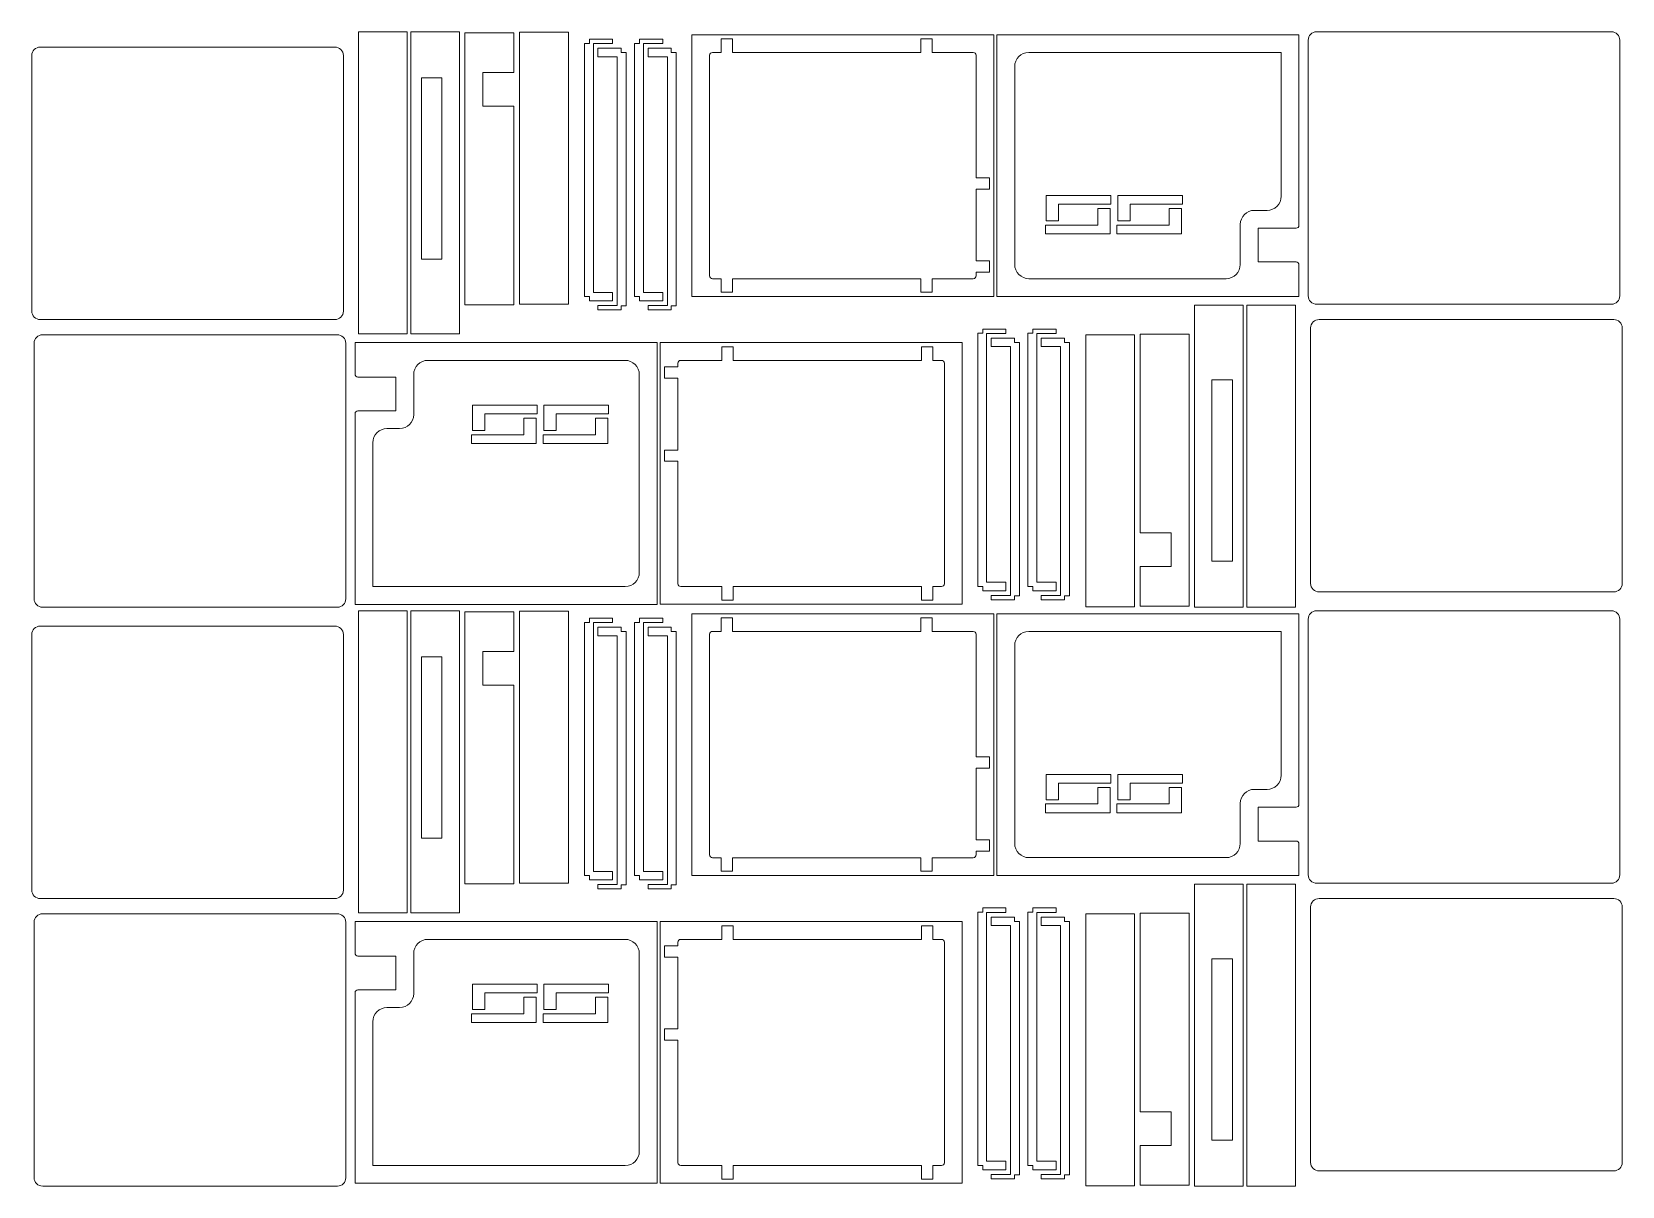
# Model space of a CAD drawing. Header units: inches. Extents: x -11.7 to 10.5, y -13.3 to 2.8.
import ezdxf

# ---------------------------------------------------------------- set-up
doc = ezdxf.new("R2010")
doc.units = ezdxf.units.IN
doc.header["$MEASUREMENT"] = 0
doc.layers.add('Default', color=7, linetype='Continuous')
doc.layers.add('Layer 1', color=7, linetype='Continuous')

msp = doc.modelspace()

# ---------------------------------------------------------------- linework, layer by layer
at = {"layer": 'Default', "color": 240, "lineweight": 9}
for points, knots in [([(-7.154, 2.834), (-7.154, 2.834), (-7.154, -1.385), (-7.154, -1.385), (-7.154, -1.385), (-7.154, -1.385), (-6.471, -1.385), (-6.471, -1.385), (-6.471, -1.385), (-6.471, -1.385), (-6.471, 2.834), (-6.471, 2.834), (-6.471, 2.834), (-6.471, 2.834), (-7.154, 2.834), (-7.154, 2.834)], [0, 0, 0, 0, 0.2, 0.2, 0.2, 0.2, 0.4, 0.4, 0.4, 0.4, 0.6, 0.6, 0.6, 0.6, 1, 1, 1, 1]), ([(-5.414, 1.794), (-5.414, 1.794), (-5.414, 2.264), (-5.414, 2.264), (-5.414, 2.264), (-5.414, 2.264), (-4.984, 2.264), (-4.984, 2.264), (-4.984, 2.264), (-4.984, 2.264), (-4.984, 2.818), (-4.984, 2.818), (-4.984, 2.818), (-4.984, 2.818), (-5.666, 2.818), (-5.666, 2.818), (-5.666, 2.818), (-5.666, 2.818), (-5.666, -0.977), (-5.666, -0.977), (-5.666, -0.977), (-5.666, -0.977), (-4.984, -0.977), (-4.984, -0.977), (-4.984, -0.977), (-4.984, -0.977), (-4.984, 1.794), (-4.984, 1.794), (-4.984, 1.794), (-4.984, 1.794), (-5.414, 1.794), (-5.414, 1.794)], [0, 0, 0, 0, 0.111111, 0.111111, 0.111111, 0.111111, 0.222222, 0.222222, 0.222222, 0.222222, 0.333333, 0.333333, 0.333333, 0.333333, 0.444444, 0.444444, 0.444444, 0.444444, 0.555556, 0.555556, 0.555556, 0.555556, 0.666667, 0.666667, 0.666667, 0.666667, 0.777778, 0.777778, 0.777778, 0.777778, 1, 1, 1, 1]), ([(-4.904, 2.827), (-4.904, 2.827), (-4.221, 2.827), (-4.221, 2.827), (-4.221, 2.827), (-4.221, 2.827), (-4.221, -0.969), (-4.221, -0.969), (-4.221, -0.969), (-4.221, -0.969), (-4.904, -0.969), (-4.904, -0.969), (-4.904, -0.969), (-4.904, -0.969), (-4.904, 2.827), (-4.904, 2.827)], [0, 0, 0, 0, 0.2, 0.2, 0.2, 0.2, 0.4, 0.4, 0.4, 0.4, 0.6, 0.6, 0.6, 0.6, 1, 1, 1, 1]), ([(-3.485, 2.545), (-3.485, 2.545), (-3.485, 2.604), (-3.485, 2.604), (-3.485, 2.604), (-3.485, 2.604), (-3.808, 2.604), (-3.808, 2.604), (-3.808, 2.604), (-3.808, 2.604), (-3.808, 2.486), (-3.808, 2.486), (-3.808, 2.486), (-3.808, 2.486), (-3.538, 2.486), (-3.538, 2.486), (-3.538, 2.486), (-3.538, 2.486), (-3.538, -0.987), (-3.538, -0.987), (-3.538, -0.987), (-3.538, -0.987), (-3.808, -0.987), (-3.808, -0.987), (-3.808, -0.987), (-3.808, -0.987), (-3.808, -1.05), (-3.808, -1.05), (-3.808, -1.05), (-3.808, -1.05), (-3.485, -1.05), (-3.485, -1.05), (-3.485, -1.05), (-3.485, -1.05), (-3.485, -0.991), (-3.485, -0.991), (-3.485, -0.991), (-3.485, -0.991), (-3.415, -0.991), (-3.415, -0.991), (-3.415, -0.991), (-3.415, -0.991), (-3.415, 2.545), (-3.415, 2.545), (-3.415, 2.545), (-3.415, 2.545), (-3.485, 2.545), (-3.485, 2.545)], [0, 0, 0, 0, 0.076923, 0.076923, 0.076923, 0.076923, 0.153846, 0.153846, 0.153846, 0.153846, 0.230769, 0.230769, 0.230769, 0.230769, 0.307692, 0.307692, 0.307692, 0.307692, 0.384615, 0.384615, 0.384615, 0.384615, 0.461538, 0.461538, 0.461538, 0.461538, 0.538462, 0.538462, 0.538462, 0.538462, 0.615385, 0.615385, 0.615385, 0.615385, 0.692308, 0.692308, 0.692308, 0.692308, 0.769231, 0.769231, 0.769231, 0.769231, 0.846154, 0.846154, 0.846154, 0.846154, 1, 1, 1, 1]), ([(-11.564, -5.2), (-11.564, -5.2), (-7.448, -5.2), (-7.448, -5.2), (-7.448, -5.2), (-7.383, -5.2), (-7.33, -5.147), (-7.33, -5.082), (-7.33, -5.082), (-7.33, -5.082), (-7.33, -1.514), (-7.33, -1.514), (-7.33, -1.514), (-7.33, -1.483), (-7.343, -1.453), (-7.365, -1.43), (-7.365, -1.43), (-7.387, -1.408), (-7.417, -1.396), (-7.448, -1.396), (-7.448, -1.396), (-7.448, -1.396), (-11.564, -1.396), (-11.564, -1.396), (-11.564, -1.396), (-11.596, -1.396), (-11.626, -1.408), (-11.648, -1.43), (-11.648, -1.43), (-11.67, -1.453), (-11.683, -1.483), (-11.683, -1.514), (-11.683, -1.514), (-11.683, -1.514), (-11.683, -5.082), (-11.683, -5.082), (-11.683, -5.082), (-11.683, -5.113), (-11.67, -5.143), (-11.648, -5.165), (-11.648, -5.165), (-11.626, -5.187), (-11.596, -5.2), (-11.564, -5.2)], [0, 0, 0, 0, 0.083333, 0.083333, 0.083333, 0.083333, 0.166667, 0.166667, 0.166667, 0.166667, 0.25, 0.25, 0.25, 0.25, 0.333333, 0.333333, 0.333333, 0.333333, 0.416667, 0.416667, 0.416667, 0.416667, 0.5, 0.5, 0.5, 0.5, 0.583333, 0.583333, 0.583333, 0.583333, 0.666667, 0.666667, 0.666667, 0.666667, 0.75, 0.75, 0.75, 0.75, 0.833333, 0.833333, 0.833333, 0.833333, 1, 1, 1, 1]), ([(-4.842, -2.561), (-4.842, -2.561), (-4.842, -2.792), (-4.842, -2.792), (-4.842, -2.792), (-4.842, -2.792), (-5.573, -2.792), (-5.573, -2.792), (-5.573, -2.792), (-5.573, -2.792), (-5.573, -2.916), (-5.573, -2.916), (-5.573, -2.916), (-5.573, -2.916), (-4.669, -2.916), (-4.669, -2.916), (-4.669, -2.916), (-4.669, -2.916), (-4.669, -2.561), (-4.669, -2.561), (-4.669, -2.561), (-4.669, -2.561), (-4.842, -2.561), (-4.842, -2.561)], [0, 0, 0, 0, 0.142857, 0.142857, 0.142857, 0.142857, 0.285714, 0.285714, 0.285714, 0.285714, 0.428571, 0.428571, 0.428571, 0.428571, 0.571429, 0.571429, 0.571429, 0.571429, 0.714286, 0.714286, 0.714286, 0.714286, 1, 1, 1, 1])]:
    msp.add_open_spline(points, degree=3, knots=knots, dxfattribs=at)
at = {"layer": 'Layer 1', "color": 114, "lineweight": 9}
for points, knots in [([(-6.422, 2.834), (-6.422, 2.834), (-6.422, -1.385), (-6.422, -1.385), (-6.422, -1.385), (-6.422, -1.385), (-5.74, -1.385), (-5.74, -1.385), (-5.74, -1.385), (-5.74, -1.385), (-5.74, 2.834), (-5.74, 2.834), (-5.74, 2.834), (-5.74, 2.834), (-6.422, 2.834), (-6.422, 2.834)], [0, 0, 0, 0, 0.2, 0.2, 0.2, 0.2, 0.4, 0.4, 0.4, 0.4, 0.6, 0.6, 0.6, 0.6, 1, 1, 1, 1]), ([(-2.496, 2.793), (-2.496, 2.793), (-2.496, -0.861), (-2.496, -0.861), (-2.496, -0.861), (-2.496, -0.861), (1.723, -0.861), (1.723, -0.861), (1.723, -0.861), (1.723, -0.861), (1.723, 2.793), (1.723, 2.793), (1.723, 2.793), (1.723, 2.793), (-2.496, 2.793), (-2.496, 2.793)], [0, 0, 0, 0, 0.2, 0.2, 0.2, 0.2, 0.4, 0.4, 0.4, 0.4, 0.6, 0.6, 0.6, 0.6, 1, 1, 1, 1]), ([(5.165, 0.144), (5.165, 0.144), (5.165, -0.416), (5.165, -0.416), (5.165, -0.416), (5.165, -0.468), (5.144, -0.518), (5.108, -0.555), (5.108, -0.555), (5.071, -0.592), (5.021, -0.613), (4.968, -0.613), (4.968, -0.613), (4.968, -0.613), (2.211, -0.613), (2.211, -0.613), (2.211, -0.613), (2.159, -0.613), (2.109, -0.592), (2.072, -0.555), (2.072, -0.555), (2.035, -0.518), (2.014, -0.468), (2.014, -0.416), (2.014, -0.416), (2.014, -0.416), (2.014, 2.349), (2.014, 2.349), (2.014, 2.349), (2.014, 2.458), (2.102, 2.546), (2.211, 2.546), (2.211, 2.546), (2.211, 2.546), (5.737, 2.546), (5.737, 2.546), (5.737, 2.546), (5.737, 2.546), (5.737, 0.537), (5.737, 0.537), (5.737, 0.537), (5.737, 0.485), (5.716, 0.435), (5.679, 0.398), (5.679, 0.398), (5.642, 0.361), (5.592, 0.341), (5.54, 0.341), (5.54, 0.341), (5.54, 0.341), (5.362, 0.341), (5.362, 0.341), (5.362, 0.341), (5.253, 0.341), (5.165, 0.252), (5.165, 0.144)], [0, 0, 0, 0, 0.066667, 0.066667, 0.066667, 0.066667, 0.133333, 0.133333, 0.133333, 0.133333, 0.2, 0.2, 0.2, 0.2, 0.266667, 0.266667, 0.266667, 0.266667, 0.333333, 0.333333, 0.333333, 0.333333, 0.4, 0.4, 0.4, 0.4, 0.466667, 0.466667, 0.466667, 0.466667, 0.533333, 0.533333, 0.533333, 0.533333, 0.6, 0.6, 0.6, 0.6, 0.666667, 0.666667, 0.666667, 0.666667, 0.733333, 0.733333, 0.733333, 0.733333, 0.8, 0.8, 0.8, 0.8, 0.866667, 0.866667, 0.866667, 0.866667, 1, 1, 1, 1]), ([(-6.273, 2.192), (-6.273, 2.192), (-5.986, 2.192), (-5.986, 2.192), (-5.986, 2.192), (-5.986, 2.192), (-5.986, -0.339), (-5.986, -0.339), (-5.986, -0.339), (-5.986, -0.339), (-6.273, -0.339), (-6.273, -0.339), (-6.273, -0.339), (-6.273, -0.339), (-6.273, 2.192), (-6.273, 2.192)], [0, 0, 0, 0, 0.2, 0.2, 0.2, 0.2, 0.4, 0.4, 0.4, 0.4, 0.6, 0.6, 0.6, 0.6, 1, 1, 1, 1]), ([(5.206, -5.2), (5.206, -5.2), (5.206, -0.981), (5.206, -0.981), (5.206, -0.981), (5.206, -0.981), (4.524, -0.981), (4.524, -0.981), (4.524, -0.981), (4.524, -0.981), (4.524, -5.2), (4.524, -5.2), (4.524, -5.2), (4.524, -5.2), (5.206, -5.2), (5.206, -5.2)], [0, 0, 0, 0, 0.2, 0.2, 0.2, 0.2, 0.4, 0.4, 0.4, 0.4, 0.6, 0.6, 0.6, 0.6, 1, 1, 1, 1]), ([(1.28, -5.159), (1.28, -5.159), (1.28, -1.505), (1.28, -1.505), (1.28, -1.505), (1.28, -1.505), (-2.939, -1.505), (-2.939, -1.505), (-2.939, -1.505), (-2.939, -1.505), (-2.939, -5.159), (-2.939, -5.159), (-2.939, -5.159), (-2.939, -5.159), (1.28, -5.159), (1.28, -5.159)], [0, 0, 0, 0, 0.2, 0.2, 0.2, 0.2, 0.4, 0.4, 0.4, 0.4, 0.6, 0.6, 0.6, 0.6, 1, 1, 1, 1]), ([(-6.381, -2.51), (-6.381, -2.51), (-6.381, -1.95), (-6.381, -1.95), (-6.381, -1.95), (-6.381, -1.898), (-6.36, -1.848), (-6.323, -1.811), (-6.323, -1.811), (-6.287, -1.774), (-6.236, -1.753), (-6.184, -1.753), (-6.184, -1.753), (-6.184, -1.753), (-3.427, -1.753), (-3.427, -1.753), (-3.427, -1.753), (-3.375, -1.753), (-3.325, -1.774), (-3.288, -1.811), (-3.288, -1.811), (-3.251, -1.848), (-3.23, -1.898), (-3.23, -1.95), (-3.23, -1.95), (-3.23, -1.95), (-3.23, -4.715), (-3.23, -4.715), (-3.23, -4.715), (-3.23, -4.823), (-3.318, -4.912), (-3.427, -4.912), (-3.427, -4.912), (-3.427, -4.912), (-6.953, -4.912), (-6.953, -4.912), (-6.953, -4.912), (-6.953, -4.912), (-6.953, -2.903), (-6.953, -2.903), (-6.953, -2.903), (-6.953, -2.851), (-6.932, -2.801), (-6.895, -2.764), (-6.895, -2.764), (-6.858, -2.727), (-6.808, -2.706), (-6.756, -2.706), (-6.756, -2.706), (-6.756, -2.706), (-6.578, -2.706), (-6.578, -2.706), (-6.578, -2.706), (-6.469, -2.706), (-6.381, -2.618), (-6.381, -2.51)], [0, 0, 0, 0, 0.066667, 0.066667, 0.066667, 0.066667, 0.133333, 0.133333, 0.133333, 0.133333, 0.2, 0.2, 0.2, 0.2, 0.266667, 0.266667, 0.266667, 0.266667, 0.333333, 0.333333, 0.333333, 0.333333, 0.4, 0.4, 0.4, 0.4, 0.466667, 0.466667, 0.466667, 0.466667, 0.533333, 0.533333, 0.533333, 0.533333, 0.6, 0.6, 0.6, 0.6, 0.666667, 0.666667, 0.666667, 0.666667, 0.733333, 0.733333, 0.733333, 0.733333, 0.8, 0.8, 0.8, 0.8, 0.866667, 0.866667, 0.866667, 0.866667, 1, 1, 1, 1]), ([(5.057, -4.558), (5.057, -4.558), (4.77, -4.558), (4.77, -4.558), (4.77, -4.558), (4.77, -4.558), (4.77, -2.027), (4.77, -2.027), (4.77, -2.027), (4.77, -2.027), (5.057, -2.027), (5.057, -2.027), (5.057, -2.027), (5.057, -2.027), (5.057, -4.558), (5.057, -4.558)], [0, 0, 0, 0, 0.2, 0.2, 0.2, 0.2, 0.4, 0.4, 0.4, 0.4, 0.6, 0.6, 0.6, 0.6, 1, 1, 1, 1]), ([(-6.422, -5.25), (-6.422, -5.25), (-6.422, -9.469), (-6.422, -9.469), (-6.422, -9.469), (-6.422, -9.469), (-5.74, -9.469), (-5.74, -9.469), (-5.74, -9.469), (-5.74, -9.469), (-5.74, -5.25), (-5.74, -5.25), (-5.74, -5.25), (-5.74, -5.25), (-6.422, -5.25), (-6.422, -5.25)], [0, 0, 0, 0, 0.2, 0.2, 0.2, 0.2, 0.4, 0.4, 0.4, 0.4, 0.6, 0.6, 0.6, 0.6, 1, 1, 1, 1]), ([(-2.496, -5.29), (-2.496, -5.29), (-2.496, -8.945), (-2.496, -8.945), (-2.496, -8.945), (-2.496, -8.945), (1.723, -8.945), (1.723, -8.945), (1.723, -8.945), (1.723, -8.945), (1.723, -5.29), (1.723, -5.29), (1.723, -5.29), (1.723, -5.29), (-2.496, -5.29), (-2.496, -5.29)], [0, 0, 0, 0, 0.2, 0.2, 0.2, 0.2, 0.4, 0.4, 0.4, 0.4, 0.6, 0.6, 0.6, 0.6, 1, 1, 1, 1]), ([(5.165, -7.94), (5.165, -7.94), (5.165, -8.499), (5.165, -8.499), (5.165, -8.499), (5.165, -8.552), (5.144, -8.602), (5.108, -8.639), (5.108, -8.639), (5.071, -8.676), (5.021, -8.696), (4.968, -8.696), (4.968, -8.696), (4.968, -8.696), (2.211, -8.696), (2.211, -8.696), (2.211, -8.696), (2.159, -8.696), (2.109, -8.676), (2.072, -8.639), (2.072, -8.639), (2.035, -8.602), (2.014, -8.552), (2.014, -8.499), (2.014, -8.499), (2.014, -8.499), (2.014, -5.735), (2.014, -5.735), (2.014, -5.735), (2.014, -5.626), (2.102, -5.538), (2.211, -5.538), (2.211, -5.538), (2.211, -5.538), (5.737, -5.538), (5.737, -5.538), (5.737, -5.538), (5.737, -5.538), (5.737, -7.546), (5.737, -7.546), (5.737, -7.546), (5.737, -7.599), (5.716, -7.649), (5.679, -7.686), (5.679, -7.686), (5.642, -7.722), (5.592, -7.743), (5.54, -7.743), (5.54, -7.743), (5.54, -7.743), (5.362, -7.743), (5.362, -7.743), (5.362, -7.743), (5.253, -7.743), (5.165, -7.831), (5.165, -7.94)], [0, 0, 0, 0, 0.066667, 0.066667, 0.066667, 0.066667, 0.133333, 0.133333, 0.133333, 0.133333, 0.2, 0.2, 0.2, 0.2, 0.266667, 0.266667, 0.266667, 0.266667, 0.333333, 0.333333, 0.333333, 0.333333, 0.4, 0.4, 0.4, 0.4, 0.466667, 0.466667, 0.466667, 0.466667, 0.533333, 0.533333, 0.533333, 0.533333, 0.6, 0.6, 0.6, 0.6, 0.666667, 0.666667, 0.666667, 0.666667, 0.733333, 0.733333, 0.733333, 0.733333, 0.8, 0.8, 0.8, 0.8, 0.866667, 0.866667, 0.866667, 0.866667, 1, 1, 1, 1]), ([(-6.273, -5.891), (-6.273, -5.891), (-5.986, -5.891), (-5.986, -5.891), (-5.986, -5.891), (-5.986, -5.891), (-5.986, -8.423), (-5.986, -8.423), (-5.986, -8.423), (-5.986, -8.423), (-6.273, -8.423), (-6.273, -8.423), (-6.273, -8.423), (-6.273, -8.423), (-6.273, -5.891), (-6.273, -5.891)], [0, 0, 0, 0, 0.2, 0.2, 0.2, 0.2, 0.4, 0.4, 0.4, 0.4, 0.6, 0.6, 0.6, 0.6, 1, 1, 1, 1]), ([(5.206, -13.283), (5.206, -13.283), (5.206, -9.065), (5.206, -9.065), (5.206, -9.065), (5.206, -9.065), (4.524, -9.065), (4.524, -9.065), (4.524, -9.065), (4.524, -9.065), (4.524, -13.283), (4.524, -13.283), (4.524, -13.283), (4.524, -13.283), (5.206, -13.283), (5.206, -13.283)], [0, 0, 0, 0, 0.2, 0.2, 0.2, 0.2, 0.4, 0.4, 0.4, 0.4, 0.6, 0.6, 0.6, 0.6, 1, 1, 1, 1]), ([(1.28, -13.243), (1.28, -13.243), (1.28, -9.589), (1.28, -9.589), (1.28, -9.589), (1.28, -9.589), (-2.939, -9.589), (-2.939, -9.589), (-2.939, -9.589), (-2.939, -9.589), (-2.939, -13.243), (-2.939, -13.243), (-2.939, -13.243), (-2.939, -13.243), (1.28, -13.243), (1.28, -13.243)], [0, 0, 0, 0, 0.2, 0.2, 0.2, 0.2, 0.4, 0.4, 0.4, 0.4, 0.6, 0.6, 0.6, 0.6, 1, 1, 1, 1]), ([(-6.381, -10.593), (-6.381, -10.593), (-6.381, -10.034), (-6.381, -10.034), (-6.381, -10.034), (-6.381, -9.982), (-6.36, -9.932), (-6.323, -9.895), (-6.323, -9.895), (-6.287, -9.858), (-6.236, -9.837), (-6.184, -9.837), (-6.184, -9.837), (-6.184, -9.837), (-3.427, -9.837), (-3.427, -9.837), (-3.427, -9.837), (-3.375, -9.837), (-3.325, -9.858), (-3.288, -9.895), (-3.288, -9.895), (-3.251, -9.932), (-3.23, -9.982), (-3.23, -10.034), (-3.23, -10.034), (-3.23, -10.034), (-3.23, -12.798), (-3.23, -12.798), (-3.23, -12.798), (-3.23, -12.907), (-3.318, -12.995), (-3.427, -12.995), (-3.427, -12.995), (-3.427, -12.995), (-6.953, -12.995), (-6.953, -12.995), (-6.953, -12.995), (-6.953, -12.995), (-6.953, -10.987), (-6.953, -10.987), (-6.953, -10.987), (-6.953, -10.935), (-6.932, -10.885), (-6.895, -10.848), (-6.895, -10.848), (-6.858, -10.811), (-6.808, -10.79), (-6.756, -10.79), (-6.756, -10.79), (-6.756, -10.79), (-6.578, -10.79), (-6.578, -10.79), (-6.578, -10.79), (-6.469, -10.79), (-6.381, -10.702), (-6.381, -10.593)], [0, 0, 0, 0, 0.066667, 0.066667, 0.066667, 0.066667, 0.133333, 0.133333, 0.133333, 0.133333, 0.2, 0.2, 0.2, 0.2, 0.266667, 0.266667, 0.266667, 0.266667, 0.333333, 0.333333, 0.333333, 0.333333, 0.4, 0.4, 0.4, 0.4, 0.466667, 0.466667, 0.466667, 0.466667, 0.533333, 0.533333, 0.533333, 0.533333, 0.6, 0.6, 0.6, 0.6, 0.666667, 0.666667, 0.666667, 0.666667, 0.733333, 0.733333, 0.733333, 0.733333, 0.8, 0.8, 0.8, 0.8, 0.866667, 0.866667, 0.866667, 0.866667, 1, 1, 1, 1]), ([(5.057, -12.642), (5.057, -12.642), (4.77, -12.642), (4.77, -12.642), (4.77, -12.642), (4.77, -12.642), (4.77, -10.111), (4.77, -10.111), (4.77, -10.111), (4.77, -10.111), (5.057, -10.111), (5.057, -10.111), (5.057, -10.111), (5.057, -10.111), (5.057, -12.642), (5.057, -12.642)], [0, 0, 0, 0, 0.2, 0.2, 0.2, 0.2, 0.4, 0.4, 0.4, 0.4, 0.6, 0.6, 0.6, 0.6, 1, 1, 1, 1])]:
    msp.add_open_spline(points, degree=3, knots=knots, dxfattribs=at)
at = {"layer": 'Layer 1', "color": 240, "lineweight": 9}
for points, knots in [([(-3.925, -0.863), (-3.925, -0.863), (-3.925, -0.922), (-3.925, -0.922), (-3.925, -0.922), (-3.925, -0.922), (-3.602, -0.922), (-3.602, -0.922), (-3.602, -0.922), (-3.602, -0.922), (-3.602, -0.804), (-3.602, -0.804), (-3.602, -0.804), (-3.602, -0.804), (-3.872, -0.804), (-3.872, -0.804), (-3.872, -0.804), (-3.872, -0.804), (-3.872, 2.669), (-3.872, 2.669), (-3.872, 2.669), (-3.872, 2.669), (-3.602, 2.669), (-3.602, 2.669), (-3.602, 2.669), (-3.602, 2.669), (-3.602, 2.732), (-3.602, 2.732), (-3.602, 2.732), (-3.602, 2.732), (-3.925, 2.732), (-3.925, 2.732), (-3.925, 2.732), (-3.925, 2.732), (-3.925, 2.673), (-3.925, 2.673), (-3.925, 2.673), (-3.925, 2.673), (-3.995, 2.673), (-3.995, 2.673), (-3.995, 2.673), (-3.995, 2.673), (-3.995, -0.863), (-3.995, -0.863), (-3.995, -0.863), (-3.995, -0.863), (-3.925, -0.863), (-3.925, -0.863)], [0, 0, 0, 0, 0.076923, 0.076923, 0.076923, 0.076923, 0.153846, 0.153846, 0.153846, 0.153846, 0.230769, 0.230769, 0.230769, 0.230769, 0.307692, 0.307692, 0.307692, 0.307692, 0.384615, 0.384615, 0.384615, 0.384615, 0.461538, 0.461538, 0.461538, 0.461538, 0.538462, 0.538462, 0.538462, 0.538462, 0.615385, 0.615385, 0.615385, 0.615385, 0.692308, 0.692308, 0.692308, 0.692308, 0.769231, 0.769231, 0.769231, 0.769231, 0.846154, 0.846154, 0.846154, 0.846154, 1, 1, 1, 1]), ([(-3.225, -0.863), (-3.225, -0.863), (-3.225, -0.922), (-3.225, -0.922), (-3.225, -0.922), (-3.225, -0.922), (-2.902, -0.922), (-2.902, -0.922), (-2.902, -0.922), (-2.902, -0.922), (-2.902, -0.804), (-2.902, -0.804), (-2.902, -0.804), (-2.902, -0.804), (-3.172, -0.804), (-3.172, -0.804), (-3.172, -0.804), (-3.172, -0.804), (-3.172, 2.669), (-3.172, 2.669), (-3.172, 2.669), (-3.172, 2.669), (-2.902, 2.669), (-2.902, 2.669), (-2.902, 2.669), (-2.902, 2.669), (-2.902, 2.732), (-2.902, 2.732), (-2.902, 2.732), (-2.902, 2.732), (-3.225, 2.732), (-3.225, 2.732), (-3.225, 2.732), (-3.225, 2.732), (-3.225, 2.673), (-3.225, 2.673), (-3.225, 2.673), (-3.225, 2.673), (-3.295, 2.673), (-3.295, 2.673), (-3.295, 2.673), (-3.295, 2.673), (-3.295, -0.863), (-3.295, -0.863), (-3.295, -0.863), (-3.295, -0.863), (-3.225, -0.863), (-3.225, -0.863)], [0, 0, 0, 0, 0.076923, 0.076923, 0.076923, 0.076923, 0.153846, 0.153846, 0.153846, 0.153846, 0.230769, 0.230769, 0.230769, 0.230769, 0.307692, 0.307692, 0.307692, 0.307692, 0.384615, 0.384615, 0.384615, 0.384615, 0.461538, 0.461538, 0.461538, 0.461538, 0.538462, 0.538462, 0.538462, 0.538462, 0.615385, 0.615385, 0.615385, 0.615385, 0.692308, 0.692308, 0.692308, 0.692308, 0.769231, 0.769231, 0.769231, 0.769231, 0.846154, 0.846154, 0.846154, 0.846154, 1, 1, 1, 1]), ([(0.863, 2.734), (0.863, 2.734), (0.705, 2.734), (0.705, 2.734), (0.705, 2.734), (0.705, 2.734), (0.705, 2.545), (0.705, 2.545), (0.705, 2.545), (0.705, 2.545), (-1.929, 2.545), (-1.929, 2.545), (-1.929, 2.545), (-1.929, 2.545), (-1.929, 2.734), (-1.929, 2.734), (-1.929, 2.734), (-1.929, 2.734), (-2.086, 2.734), (-2.086, 2.734), (-2.086, 2.734), (-2.086, 2.734), (-2.086, 2.545), (-2.086, 2.545), (-2.086, 2.545), (-2.086, 2.545), (-2.208, 2.545), (-2.208, 2.545), (-2.208, 2.545), (-2.23, 2.545), (-2.248, 2.528), (-2.248, 2.506), (-2.248, 2.506), (-2.248, 2.506), (-2.248, -0.574), (-2.248, -0.574), (-2.248, -0.574), (-2.248, -0.584), (-2.243, -0.594), (-2.236, -0.601), (-2.236, -0.601), (-2.229, -0.609), (-2.219, -0.613), (-2.208, -0.613), (-2.208, -0.613), (-2.208, -0.613), (-2.086, -0.613), (-2.086, -0.613), (-2.086, -0.613), (-2.086, -0.613), (-2.086, -0.802), (-2.086, -0.802), (-2.086, -0.802), (-2.086, -0.802), (-1.929, -0.802), (-1.929, -0.802), (-1.929, -0.802), (-1.929, -0.802), (-1.929, -0.613), (-1.929, -0.613), (-1.929, -0.613), (-1.929, -0.613), (0.705, -0.613), (0.705, -0.613), (0.705, -0.613), (0.705, -0.613), (0.705, -0.802), (0.705, -0.802), (0.705, -0.802), (0.705, -0.802), (0.863, -0.802), (0.863, -0.802), (0.863, -0.802), (0.863, -0.802), (0.863, -0.613), (0.863, -0.613), (0.863, -0.613), (0.863, -0.613), (1.436, -0.613), (1.436, -0.613), (1.436, -0.613), (1.446, -0.613), (1.456, -0.609), (1.463, -0.601), (1.463, -0.601), (1.471, -0.594), (1.475, -0.584), (1.475, -0.574), (1.475, -0.574), (1.475, -0.574), (1.475, -0.522), (1.475, -0.522), (1.475, -0.522), (1.475, -0.522), (1.664, -0.522), (1.664, -0.522), (1.664, -0.522), (1.664, -0.522), (1.664, -0.365), (1.664, -0.365), (1.664, -0.365), (1.664, -0.365), (1.475, -0.365), (1.475, -0.365), (1.475, -0.365), (1.475, -0.365), (1.475, 0.639), (1.475, 0.639), (1.475, 0.639), (1.475, 0.639), (1.664, 0.639), (1.664, 0.639), (1.664, 0.639), (1.664, 0.639), (1.664, 0.796), (1.664, 0.796), (1.664, 0.796), (1.664, 0.796), (1.475, 0.796), (1.475, 0.796), (1.475, 0.796), (1.475, 0.796), (1.475, 2.506), (1.475, 2.506), (1.475, 2.506), (1.475, 2.516), (1.471, 2.526), (1.463, 2.534), (1.463, 2.534), (1.456, 2.541), (1.446, 2.545), (1.436, 2.545), (1.436, 2.545), (1.436, 2.545), (0.863, 2.545), (0.863, 2.545), (0.863, 2.545), (0.863, 2.545), (0.863, 2.734), (0.863, 2.734)], [0, 0, 0, 0, 0.027778, 0.027778, 0.027778, 0.027778, 0.055556, 0.055556, 0.055556, 0.055556, 0.083333, 0.083333, 0.083333, 0.083333, 0.111111, 0.111111, 0.111111, 0.111111, 0.138889, 0.138889, 0.138889, 0.138889, 0.166667, 0.166667, 0.166667, 0.166667, 0.194444, 0.194444, 0.194444, 0.194444, 0.222222, 0.222222, 0.222222, 0.222222, 0.25, 0.25, 0.25, 0.25, 0.277778, 0.277778, 0.277778, 0.277778, 0.305556, 0.305556, 0.305556, 0.305556, 0.333333, 0.333333, 0.333333, 0.333333, 0.361111, 0.361111, 0.361111, 0.361111, 0.388889, 0.388889, 0.388889, 0.388889, 0.416667, 0.416667, 0.416667, 0.416667, 0.444444, 0.444444, 0.444444, 0.444444, 0.472222, 0.472222, 0.472222, 0.472222, 0.5, 0.5, 0.5, 0.5, 0.527778, 0.527778, 0.527778, 0.527778, 0.555556, 0.555556, 0.555556, 0.555556, 0.583333, 0.583333, 0.583333, 0.583333, 0.611111, 0.611111, 0.611111, 0.611111, 0.638889, 0.638889, 0.638889, 0.638889, 0.666667, 0.666667, 0.666667, 0.666667, 0.694444, 0.694444, 0.694444, 0.694444, 0.722222, 0.722222, 0.722222, 0.722222, 0.75, 0.75, 0.75, 0.75, 0.777778, 0.777778, 0.777778, 0.777778, 0.805556, 0.805556, 0.805556, 0.805556, 0.833333, 0.833333, 0.833333, 0.833333, 0.861111, 0.861111, 0.861111, 0.861111, 0.888889, 0.888889, 0.888889, 0.888889, 0.916667, 0.916667, 0.916667, 0.916667, 0.944444, 0.944444, 0.944444, 0.944444, 1, 1, 1, 1]), ([(10.349, 2.834), (10.349, 2.834), (6.232, 2.834), (6.232, 2.834), (6.232, 2.834), (6.167, 2.834), (6.114, 2.781), (6.114, 2.716), (6.114, 2.716), (6.114, 2.716), (6.114, -0.852), (6.114, -0.852), (6.114, -0.852), (6.114, -0.883), (6.127, -0.913), (6.149, -0.935), (6.149, -0.935), (6.171, -0.958), (6.201, -0.97), (6.232, -0.97), (6.232, -0.97), (6.232, -0.97), (10.349, -0.97), (10.349, -0.97), (10.349, -0.97), (10.38, -0.97), (10.41, -0.958), (10.432, -0.935), (10.432, -0.935), (10.454, -0.913), (10.467, -0.883), (10.467, -0.852), (10.467, -0.852), (10.467, -0.852), (10.467, 2.716), (10.467, 2.716), (10.467, 2.716), (10.467, 2.747), (10.454, 2.777), (10.432, 2.799), (10.432, 2.799), (10.41, 2.821), (10.38, 2.834), (10.349, 2.834)], [0, 0, 0, 0, 0.083333, 0.083333, 0.083333, 0.083333, 0.166667, 0.166667, 0.166667, 0.166667, 0.25, 0.25, 0.25, 0.25, 0.333333, 0.333333, 0.333333, 0.333333, 0.416667, 0.416667, 0.416667, 0.416667, 0.5, 0.5, 0.5, 0.5, 0.583333, 0.583333, 0.583333, 0.583333, 0.666667, 0.666667, 0.666667, 0.666667, 0.75, 0.75, 0.75, 0.75, 0.833333, 0.833333, 0.833333, 0.833333, 1, 1, 1, 1]), ([(-11.598, -1.183), (-11.598, -1.183), (-7.482, -1.183), (-7.482, -1.183), (-7.482, -1.183), (-7.416, -1.183), (-7.364, -1.13), (-7.364, -1.065), (-7.364, -1.065), (-7.364, -1.065), (-7.364, 2.503), (-7.364, 2.503), (-7.364, 2.503), (-7.364, 2.534), (-7.376, 2.564), (-7.398, 2.586), (-7.398, 2.586), (-7.42, 2.608), (-7.45, 2.621), (-7.482, 2.621), (-7.482, 2.621), (-7.482, 2.621), (-11.598, 2.621), (-11.598, 2.621), (-11.598, 2.621), (-11.629, 2.621), (-11.659, 2.608), (-11.681, 2.586), (-11.681, 2.586), (-11.703, 2.564), (-11.716, 2.534), (-11.716, 2.503), (-11.716, 2.503), (-11.716, 2.503), (-11.716, -1.065), (-11.716, -1.065), (-11.716, -1.065), (-11.716, -1.096), (-11.703, -1.126), (-11.681, -1.148), (-11.681, -1.148), (-11.659, -1.171), (-11.629, -1.183), (-11.598, -1.183)], [0, 0, 0, 0, 0.083333, 0.083333, 0.083333, 0.083333, 0.166667, 0.166667, 0.166667, 0.166667, 0.25, 0.25, 0.25, 0.25, 0.333333, 0.333333, 0.333333, 0.333333, 0.416667, 0.416667, 0.416667, 0.416667, 0.5, 0.5, 0.5, 0.5, 0.583333, 0.583333, 0.583333, 0.583333, 0.666667, 0.666667, 0.666667, 0.666667, 0.75, 0.75, 0.75, 0.75, 0.833333, 0.833333, 0.833333, 0.833333, 1, 1, 1, 1]), ([(-2.785, 2.545), (-2.785, 2.545), (-2.785, 2.604), (-2.785, 2.604), (-2.785, 2.604), (-2.785, 2.604), (-3.108, 2.604), (-3.108, 2.604), (-3.108, 2.604), (-3.108, 2.604), (-3.108, 2.486), (-3.108, 2.486), (-3.108, 2.486), (-3.108, 2.486), (-2.838, 2.486), (-2.838, 2.486), (-2.838, 2.486), (-2.838, 2.486), (-2.838, -0.987), (-2.838, -0.987), (-2.838, -0.987), (-2.838, -0.987), (-3.108, -0.987), (-3.108, -0.987), (-3.108, -0.987), (-3.108, -0.987), (-3.108, -1.05), (-3.108, -1.05), (-3.108, -1.05), (-3.108, -1.05), (-2.785, -1.05), (-2.785, -1.05), (-2.785, -1.05), (-2.785, -1.05), (-2.785, -0.991), (-2.785, -0.991), (-2.785, -0.991), (-2.785, -0.991), (-2.715, -0.991), (-2.715, -0.991), (-2.715, -0.991), (-2.715, -0.991), (-2.715, 2.545), (-2.715, 2.545), (-2.715, 2.545), (-2.715, 2.545), (-2.785, 2.545), (-2.785, 2.545)], [0, 0, 0, 0, 0.076923, 0.076923, 0.076923, 0.076923, 0.153846, 0.153846, 0.153846, 0.153846, 0.230769, 0.230769, 0.230769, 0.230769, 0.307692, 0.307692, 0.307692, 0.307692, 0.384615, 0.384615, 0.384615, 0.384615, 0.461538, 0.461538, 0.461538, 0.461538, 0.538462, 0.538462, 0.538462, 0.538462, 0.615385, 0.615385, 0.615385, 0.615385, 0.692308, 0.692308, 0.692308, 0.692308, 0.769231, 0.769231, 0.769231, 0.769231, 0.846154, 0.846154, 0.846154, 0.846154, 1, 1, 1, 1]), ([(2.627, 0.195), (2.627, 0.195), (2.627, 0.426), (2.627, 0.426), (2.627, 0.426), (2.627, 0.426), (3.359, 0.426), (3.359, 0.426), (3.359, 0.426), (3.359, 0.426), (3.359, 0.55), (3.359, 0.55), (3.359, 0.55), (3.359, 0.55), (2.455, 0.55), (2.455, 0.55), (2.455, 0.55), (2.455, 0.55), (2.455, 0.195), (2.455, 0.195), (2.455, 0.195), (2.455, 0.195), (2.627, 0.195), (2.627, 0.195)], [0, 0, 0, 0, 0.142857, 0.142857, 0.142857, 0.142857, 0.285714, 0.285714, 0.285714, 0.285714, 0.428571, 0.428571, 0.428571, 0.428571, 0.571429, 0.571429, 0.571429, 0.571429, 0.714286, 0.714286, 0.714286, 0.714286, 1, 1, 1, 1]), ([(3.626, 0.195), (3.626, 0.195), (3.626, 0.426), (3.626, 0.426), (3.626, 0.426), (3.626, 0.426), (4.357, 0.426), (4.357, 0.426), (4.357, 0.426), (4.357, 0.426), (4.357, 0.55), (4.357, 0.55), (4.357, 0.55), (4.357, 0.55), (3.453, 0.55), (3.453, 0.55), (3.453, 0.55), (3.453, 0.55), (3.453, 0.195), (3.453, 0.195), (3.453, 0.195), (3.453, 0.195), (3.626, 0.195), (3.626, 0.195)], [0, 0, 0, 0, 0.142857, 0.142857, 0.142857, 0.142857, 0.285714, 0.285714, 0.285714, 0.285714, 0.428571, 0.428571, 0.428571, 0.428571, 0.571429, 0.571429, 0.571429, 0.571429, 0.714286, 0.714286, 0.714286, 0.714286, 1, 1, 1, 1]), ([(3.174, 0.367), (3.174, 0.367), (3.174, 0.136), (3.174, 0.136), (3.174, 0.136), (3.174, 0.136), (2.442, 0.136), (2.442, 0.136), (2.442, 0.136), (2.442, 0.136), (2.442, 0.012), (2.442, 0.012), (2.442, 0.012), (2.442, 0.012), (3.346, 0.012), (3.346, 0.012), (3.346, 0.012), (3.346, 0.012), (3.346, 0.367), (3.346, 0.367), (3.346, 0.367), (3.346, 0.367), (3.174, 0.367), (3.174, 0.367)], [0, 0, 0, 0, 0.142857, 0.142857, 0.142857, 0.142857, 0.285714, 0.285714, 0.285714, 0.285714, 0.428571, 0.428571, 0.428571, 0.428571, 0.571429, 0.571429, 0.571429, 0.571429, 0.714286, 0.714286, 0.714286, 0.714286, 1, 1, 1, 1]), ([(4.172, 0.367), (4.172, 0.367), (4.172, 0.136), (4.172, 0.136), (4.172, 0.136), (4.172, 0.136), (3.441, 0.136), (3.441, 0.136), (3.441, 0.136), (3.441, 0.136), (3.441, 0.012), (3.441, 0.012), (3.441, 0.012), (3.441, 0.012), (4.344, 0.012), (4.344, 0.012), (4.344, 0.012), (4.344, 0.012), (4.344, 0.367), (4.344, 0.367), (4.344, 0.367), (4.344, 0.367), (4.172, 0.367), (4.172, 0.367)], [0, 0, 0, 0, 0.142857, 0.142857, 0.142857, 0.142857, 0.285714, 0.285714, 0.285714, 0.285714, 0.428571, 0.428571, 0.428571, 0.428571, 0.571429, 0.571429, 0.571429, 0.571429, 0.714286, 0.714286, 0.714286, 0.714286, 1, 1, 1, 1]), ([(5.938, -5.2), (5.938, -5.2), (5.938, -0.981), (5.938, -0.981), (5.938, -0.981), (5.938, -0.981), (5.256, -0.981), (5.256, -0.981), (5.256, -0.981), (5.256, -0.981), (5.256, -5.2), (5.256, -5.2), (5.256, -5.2), (5.256, -5.2), (5.938, -5.2), (5.938, -5.2)], [0, 0, 0, 0, 0.2, 0.2, 0.2, 0.2, 0.4, 0.4, 0.4, 0.4, 0.6, 0.6, 0.6, 0.6, 1, 1, 1, 1]), ([(1.569, -4.911), (1.569, -4.911), (1.569, -4.97), (1.569, -4.97), (1.569, -4.97), (1.569, -4.97), (1.892, -4.97), (1.892, -4.97), (1.892, -4.97), (1.892, -4.97), (1.892, -4.852), (1.892, -4.852), (1.892, -4.852), (1.892, -4.852), (1.622, -4.852), (1.622, -4.852), (1.622, -4.852), (1.622, -4.852), (1.622, -1.379), (1.622, -1.379), (1.622, -1.379), (1.622, -1.379), (1.892, -1.379), (1.892, -1.379), (1.892, -1.379), (1.892, -1.379), (1.892, -1.316), (1.892, -1.316), (1.892, -1.316), (1.892, -1.316), (1.569, -1.316), (1.569, -1.316), (1.569, -1.316), (1.569, -1.316), (1.569, -1.375), (1.569, -1.375), (1.569, -1.375), (1.569, -1.375), (1.499, -1.375), (1.499, -1.375), (1.499, -1.375), (1.499, -1.375), (1.499, -4.911), (1.499, -4.911), (1.499, -4.911), (1.499, -4.911), (1.569, -4.911), (1.569, -4.911)], [0, 0, 0, 0, 0.076923, 0.076923, 0.076923, 0.076923, 0.153846, 0.153846, 0.153846, 0.153846, 0.230769, 0.230769, 0.230769, 0.230769, 0.307692, 0.307692, 0.307692, 0.307692, 0.384615, 0.384615, 0.384615, 0.384615, 0.461538, 0.461538, 0.461538, 0.461538, 0.538462, 0.538462, 0.538462, 0.538462, 0.615385, 0.615385, 0.615385, 0.615385, 0.692308, 0.692308, 0.692308, 0.692308, 0.769231, 0.769231, 0.769231, 0.769231, 0.846154, 0.846154, 0.846154, 0.846154, 1, 1, 1, 1]), ([(2.269, -4.911), (2.269, -4.911), (2.269, -4.97), (2.269, -4.97), (2.269, -4.97), (2.269, -4.97), (2.592, -4.97), (2.592, -4.97), (2.592, -4.97), (2.592, -4.97), (2.592, -4.852), (2.592, -4.852), (2.592, -4.852), (2.592, -4.852), (2.322, -4.852), (2.322, -4.852), (2.322, -4.852), (2.322, -4.852), (2.322, -1.379), (2.322, -1.379), (2.322, -1.379), (2.322, -1.379), (2.592, -1.379), (2.592, -1.379), (2.592, -1.379), (2.592, -1.379), (2.592, -1.316), (2.592, -1.316), (2.592, -1.316), (2.592, -1.316), (2.269, -1.316), (2.269, -1.316), (2.269, -1.316), (2.269, -1.316), (2.269, -1.375), (2.269, -1.375), (2.269, -1.375), (2.269, -1.375), (2.199, -1.375), (2.199, -1.375), (2.199, -1.375), (2.199, -1.375), (2.199, -4.911), (2.199, -4.911), (2.199, -4.911), (2.199, -4.911), (2.269, -4.911), (2.269, -4.911)], [0, 0, 0, 0, 0.076923, 0.076923, 0.076923, 0.076923, 0.153846, 0.153846, 0.153846, 0.153846, 0.230769, 0.230769, 0.230769, 0.230769, 0.307692, 0.307692, 0.307692, 0.307692, 0.384615, 0.384615, 0.384615, 0.384615, 0.461538, 0.461538, 0.461538, 0.461538, 0.538462, 0.538462, 0.538462, 0.538462, 0.615385, 0.615385, 0.615385, 0.615385, 0.692308, 0.692308, 0.692308, 0.692308, 0.769231, 0.769231, 0.769231, 0.769231, 0.846154, 0.846154, 0.846154, 0.846154, 1, 1, 1, 1]), ([(10.382, -1.183), (10.382, -1.183), (6.266, -1.183), (6.266, -1.183), (6.266, -1.183), (6.201, -1.183), (6.148, -1.236), (6.148, -1.301), (6.148, -1.301), (6.148, -1.301), (6.148, -4.869), (6.148, -4.869), (6.148, -4.869), (6.148, -4.9), (6.16, -4.93), (6.182, -4.952), (6.182, -4.952), (6.204, -4.974), (6.234, -4.987), (6.266, -4.987), (6.266, -4.987), (6.266, -4.987), (10.382, -4.987), (10.382, -4.987), (10.382, -4.987), (10.413, -4.987), (10.443, -4.974), (10.465, -4.952), (10.465, -4.952), (10.488, -4.93), (10.5, -4.9), (10.5, -4.869), (10.5, -4.869), (10.5, -4.869), (10.5, -1.301), (10.5, -1.301), (10.5, -1.301), (10.5, -1.27), (10.488, -1.24), (10.465, -1.218), (10.465, -1.218), (10.443, -1.195), (10.413, -1.183), (10.382, -1.183)], [0, 0, 0, 0, 0.083333, 0.083333, 0.083333, 0.083333, 0.166667, 0.166667, 0.166667, 0.166667, 0.25, 0.25, 0.25, 0.25, 0.333333, 0.333333, 0.333333, 0.333333, 0.416667, 0.416667, 0.416667, 0.416667, 0.5, 0.5, 0.5, 0.5, 0.583333, 0.583333, 0.583333, 0.583333, 0.666667, 0.666667, 0.666667, 0.666667, 0.75, 0.75, 0.75, 0.75, 0.833333, 0.833333, 0.833333, 0.833333, 1, 1, 1, 1]), ([(2.009, -1.503), (2.009, -1.503), (2.009, -1.444), (2.009, -1.444), (2.009, -1.444), (2.009, -1.444), (1.686, -1.444), (1.686, -1.444), (1.686, -1.444), (1.686, -1.444), (1.686, -1.562), (1.686, -1.562), (1.686, -1.562), (1.686, -1.562), (1.956, -1.562), (1.956, -1.562), (1.956, -1.562), (1.956, -1.562), (1.956, -5.035), (1.956, -5.035), (1.956, -5.035), (1.956, -5.035), (1.686, -5.035), (1.686, -5.035), (1.686, -5.035), (1.686, -5.035), (1.686, -5.098), (1.686, -5.098), (1.686, -5.098), (1.686, -5.098), (2.009, -5.098), (2.009, -5.098), (2.009, -5.098), (2.009, -5.098), (2.009, -5.039), (2.009, -5.039), (2.009, -5.039), (2.009, -5.039), (2.079, -5.039), (2.079, -5.039), (2.079, -5.039), (2.079, -5.039), (2.079, -1.503), (2.079, -1.503), (2.079, -1.503), (2.079, -1.503), (2.009, -1.503), (2.009, -1.503)], [0, 0, 0, 0, 0.076923, 0.076923, 0.076923, 0.076923, 0.153846, 0.153846, 0.153846, 0.153846, 0.230769, 0.230769, 0.230769, 0.230769, 0.307692, 0.307692, 0.307692, 0.307692, 0.384615, 0.384615, 0.384615, 0.384615, 0.461538, 0.461538, 0.461538, 0.461538, 0.538462, 0.538462, 0.538462, 0.538462, 0.615385, 0.615385, 0.615385, 0.615385, 0.692308, 0.692308, 0.692308, 0.692308, 0.769231, 0.769231, 0.769231, 0.769231, 0.846154, 0.846154, 0.846154, 0.846154, 1, 1, 1, 1]), ([(2.709, -1.503), (2.709, -1.503), (2.709, -1.444), (2.709, -1.444), (2.709, -1.444), (2.709, -1.444), (2.386, -1.444), (2.386, -1.444), (2.386, -1.444), (2.386, -1.444), (2.386, -1.562), (2.386, -1.562), (2.386, -1.562), (2.386, -1.562), (2.656, -1.562), (2.656, -1.562), (2.656, -1.562), (2.656, -1.562), (2.656, -5.035), (2.656, -5.035), (2.656, -5.035), (2.656, -5.035), (2.386, -5.035), (2.386, -5.035), (2.386, -5.035), (2.386, -5.035), (2.386, -5.098), (2.386, -5.098), (2.386, -5.098), (2.386, -5.098), (2.709, -5.098), (2.709, -5.098), (2.709, -5.098), (2.709, -5.098), (2.709, -5.039), (2.709, -5.039), (2.709, -5.039), (2.709, -5.039), (2.779, -5.039), (2.779, -5.039), (2.779, -5.039), (2.779, -5.039), (2.779, -1.503), (2.779, -1.503), (2.779, -1.503), (2.779, -1.503), (2.709, -1.503), (2.709, -1.503)], [0, 0, 0, 0, 0.076923, 0.076923, 0.076923, 0.076923, 0.153846, 0.153846, 0.153846, 0.153846, 0.230769, 0.230769, 0.230769, 0.230769, 0.307692, 0.307692, 0.307692, 0.307692, 0.384615, 0.384615, 0.384615, 0.384615, 0.461538, 0.461538, 0.461538, 0.461538, 0.538462, 0.538462, 0.538462, 0.538462, 0.615385, 0.615385, 0.615385, 0.615385, 0.692308, 0.692308, 0.692308, 0.692308, 0.769231, 0.769231, 0.769231, 0.769231, 0.846154, 0.846154, 0.846154, 0.846154, 1, 1, 1, 1]), ([(3.688, -5.193), (3.688, -5.193), (3.006, -5.193), (3.006, -5.193), (3.006, -5.193), (3.006, -5.193), (3.006, -1.397), (3.006, -1.397), (3.006, -1.397), (3.006, -1.397), (3.688, -1.397), (3.688, -1.397), (3.688, -1.397), (3.688, -1.397), (3.688, -5.193), (3.688, -5.193)], [0, 0, 0, 0, 0.2, 0.2, 0.2, 0.2, 0.4, 0.4, 0.4, 0.4, 0.6, 0.6, 0.6, 0.6, 1, 1, 1, 1]), ([(4.198, -4.16), (4.198, -4.16), (4.198, -4.63), (4.198, -4.63), (4.198, -4.63), (4.198, -4.63), (3.768, -4.63), (3.768, -4.63), (3.768, -4.63), (3.768, -4.63), (3.768, -5.184), (3.768, -5.184), (3.768, -5.184), (3.768, -5.184), (4.45, -5.184), (4.45, -5.184), (4.45, -5.184), (4.45, -5.184), (4.45, -1.388), (4.45, -1.388), (4.45, -1.388), (4.45, -1.388), (3.768, -1.388), (3.768, -1.388), (3.768, -1.388), (3.768, -1.388), (3.768, -4.16), (3.768, -4.16), (3.768, -4.16), (3.768, -4.16), (4.198, -4.16), (4.198, -4.16)], [0, 0, 0, 0, 0.111111, 0.111111, 0.111111, 0.111111, 0.222222, 0.222222, 0.222222, 0.222222, 0.333333, 0.333333, 0.333333, 0.333333, 0.444444, 0.444444, 0.444444, 0.444444, 0.555556, 0.555556, 0.555556, 0.555556, 0.666667, 0.666667, 0.666667, 0.666667, 0.777778, 0.777778, 0.777778, 0.777778, 1, 1, 1, 1]), ([(-2.079, -5.1), (-2.079, -5.1), (-1.921, -5.1), (-1.921, -5.1), (-1.921, -5.1), (-1.921, -5.1), (-1.921, -4.911), (-1.921, -4.911), (-1.921, -4.911), (-1.921, -4.911), (0.713, -4.911), (0.713, -4.911), (0.713, -4.911), (0.713, -4.911), (0.713, -5.1), (0.713, -5.1), (0.713, -5.1), (0.713, -5.1), (0.87, -5.1), (0.87, -5.1), (0.87, -5.1), (0.87, -5.1), (0.87, -4.911), (0.87, -4.911), (0.87, -4.911), (0.87, -4.911), (0.992, -4.911), (0.992, -4.911), (0.992, -4.911), (1.014, -4.911), (1.032, -4.894), (1.032, -4.872), (1.032, -4.872), (1.032, -4.872), (1.032, -1.792), (1.032, -1.792), (1.032, -1.792), (1.032, -1.782), (1.027, -1.772), (1.02, -1.764), (1.02, -1.764), (1.013, -1.757), (1.003, -1.753), (0.992, -1.753), (0.992, -1.753), (0.992, -1.753), (0.87, -1.753), (0.87, -1.753), (0.87, -1.753), (0.87, -1.753), (0.87, -1.564), (0.87, -1.564), (0.87, -1.564), (0.87, -1.564), (0.713, -1.564), (0.713, -1.564), (0.713, -1.564), (0.713, -1.564), (0.713, -1.753), (0.713, -1.753), (0.713, -1.753), (0.713, -1.753), (-1.921, -1.753), (-1.921, -1.753), (-1.921, -1.753), (-1.921, -1.753), (-1.921, -1.564), (-1.921, -1.564), (-1.921, -1.564), (-1.921, -1.564), (-2.079, -1.564), (-2.079, -1.564), (-2.079, -1.564), (-2.079, -1.564), (-2.079, -1.753), (-2.079, -1.753), (-2.079, -1.753), (-2.079, -1.753), (-2.651, -1.753), (-2.651, -1.753), (-2.651, -1.753), (-2.662, -1.753), (-2.672, -1.757), (-2.679, -1.764), (-2.679, -1.764), (-2.687, -1.772), (-2.691, -1.782), (-2.691, -1.792), (-2.691, -1.792), (-2.691, -1.792), (-2.691, -1.844), (-2.691, -1.844), (-2.691, -1.844), (-2.691, -1.844), (-2.88, -1.844), (-2.88, -1.844), (-2.88, -1.844), (-2.88, -1.844), (-2.88, -2.001), (-2.88, -2.001), (-2.88, -2.001), (-2.88, -2.001), (-2.691, -2.001), (-2.691, -2.001), (-2.691, -2.001), (-2.691, -2.001), (-2.691, -3.005), (-2.691, -3.005), (-2.691, -3.005), (-2.691, -3.005), (-2.88, -3.005), (-2.88, -3.005), (-2.88, -3.005), (-2.88, -3.005), (-2.88, -3.162), (-2.88, -3.162), (-2.88, -3.162), (-2.88, -3.162), (-2.691, -3.162), (-2.691, -3.162), (-2.691, -3.162), (-2.691, -3.162), (-2.691, -4.872), (-2.691, -4.872), (-2.691, -4.872), (-2.691, -4.882), (-2.687, -4.892), (-2.679, -4.9), (-2.679, -4.9), (-2.672, -4.907), (-2.662, -4.911), (-2.651, -4.911), (-2.651, -4.911), (-2.651, -4.911), (-2.079, -4.911), (-2.079, -4.911), (-2.079, -4.911), (-2.079, -4.911), (-2.079, -5.1), (-2.079, -5.1)], [0, 0, 0, 0, 0.027778, 0.027778, 0.027778, 0.027778, 0.055556, 0.055556, 0.055556, 0.055556, 0.083333, 0.083333, 0.083333, 0.083333, 0.111111, 0.111111, 0.111111, 0.111111, 0.138889, 0.138889, 0.138889, 0.138889, 0.166667, 0.166667, 0.166667, 0.166667, 0.194444, 0.194444, 0.194444, 0.194444, 0.222222, 0.222222, 0.222222, 0.222222, 0.25, 0.25, 0.25, 0.25, 0.277778, 0.277778, 0.277778, 0.277778, 0.305556, 0.305556, 0.305556, 0.305556, 0.333333, 0.333333, 0.333333, 0.333333, 0.361111, 0.361111, 0.361111, 0.361111, 0.388889, 0.388889, 0.388889, 0.388889, 0.416667, 0.416667, 0.416667, 0.416667, 0.444444, 0.444444, 0.444444, 0.444444, 0.472222, 0.472222, 0.472222, 0.472222, 0.5, 0.5, 0.5, 0.5, 0.527778, 0.527778, 0.527778, 0.527778, 0.555556, 0.555556, 0.555556, 0.555556, 0.583333, 0.583333, 0.583333, 0.583333, 0.611111, 0.611111, 0.611111, 0.611111, 0.638889, 0.638889, 0.638889, 0.638889, 0.666667, 0.666667, 0.666667, 0.666667, 0.694444, 0.694444, 0.694444, 0.694444, 0.722222, 0.722222, 0.722222, 0.722222, 0.75, 0.75, 0.75, 0.75, 0.777778, 0.777778, 0.777778, 0.777778, 0.805556, 0.805556, 0.805556, 0.805556, 0.833333, 0.833333, 0.833333, 0.833333, 0.861111, 0.861111, 0.861111, 0.861111, 0.888889, 0.888889, 0.888889, 0.888889, 0.916667, 0.916667, 0.916667, 0.916667, 0.944444, 0.944444, 0.944444, 0.944444, 1, 1, 1, 1]), ([(-5.388, -2.733), (-5.388, -2.733), (-5.388, -2.502), (-5.388, -2.502), (-5.388, -2.502), (-5.388, -2.502), (-4.657, -2.502), (-4.657, -2.502), (-4.657, -2.502), (-4.657, -2.502), (-4.657, -2.378), (-4.657, -2.378), (-4.657, -2.378), (-4.657, -2.378), (-5.56, -2.378), (-5.56, -2.378), (-5.56, -2.378), (-5.56, -2.378), (-5.56, -2.733), (-5.56, -2.733), (-5.56, -2.733), (-5.56, -2.733), (-5.388, -2.733), (-5.388, -2.733)], [0, 0, 0, 0, 0.142857, 0.142857, 0.142857, 0.142857, 0.285714, 0.285714, 0.285714, 0.285714, 0.428571, 0.428571, 0.428571, 0.428571, 0.571429, 0.571429, 0.571429, 0.571429, 0.714286, 0.714286, 0.714286, 0.714286, 1, 1, 1, 1]), ([(-4.389, -2.733), (-4.389, -2.733), (-4.389, -2.502), (-4.389, -2.502), (-4.389, -2.502), (-4.389, -2.502), (-3.658, -2.502), (-3.658, -2.502), (-3.658, -2.502), (-3.658, -2.502), (-3.658, -2.378), (-3.658, -2.378), (-3.658, -2.378), (-3.658, -2.378), (-4.562, -2.378), (-4.562, -2.378), (-4.562, -2.378), (-4.562, -2.378), (-4.562, -2.733), (-4.562, -2.733), (-4.562, -2.733), (-4.562, -2.733), (-4.389, -2.733), (-4.389, -2.733)], [0, 0, 0, 0, 0.142857, 0.142857, 0.142857, 0.142857, 0.285714, 0.285714, 0.285714, 0.285714, 0.428571, 0.428571, 0.428571, 0.428571, 0.571429, 0.571429, 0.571429, 0.571429, 0.714286, 0.714286, 0.714286, 0.714286, 1, 1, 1, 1]), ([(-3.843, -2.561), (-3.843, -2.561), (-3.843, -2.792), (-3.843, -2.792), (-3.843, -2.792), (-3.843, -2.792), (-4.574, -2.792), (-4.574, -2.792), (-4.574, -2.792), (-4.574, -2.792), (-4.574, -2.916), (-4.574, -2.916), (-4.574, -2.916), (-4.574, -2.916), (-3.671, -2.916), (-3.671, -2.916), (-3.671, -2.916), (-3.671, -2.916), (-3.671, -2.561), (-3.671, -2.561), (-3.671, -2.561), (-3.671, -2.561), (-3.843, -2.561), (-3.843, -2.561)], [0, 0, 0, 0, 0.142857, 0.142857, 0.142857, 0.142857, 0.285714, 0.285714, 0.285714, 0.285714, 0.428571, 0.428571, 0.428571, 0.428571, 0.571429, 0.571429, 0.571429, 0.571429, 0.714286, 0.714286, 0.714286, 0.714286, 1, 1, 1, 1]), ([(-7.154, -5.25), (-7.154, -5.25), (-7.154, -9.469), (-7.154, -9.469), (-7.154, -9.469), (-7.154, -9.469), (-6.471, -9.469), (-6.471, -9.469), (-6.471, -9.469), (-6.471, -9.469), (-6.471, -5.25), (-6.471, -5.25), (-6.471, -5.25), (-6.471, -5.25), (-7.154, -5.25), (-7.154, -5.25)], [0, 0, 0, 0, 0.2, 0.2, 0.2, 0.2, 0.4, 0.4, 0.4, 0.4, 0.6, 0.6, 0.6, 0.6, 1, 1, 1, 1]), ([(-5.414, -6.289), (-5.414, -6.289), (-5.414, -5.819), (-5.414, -5.819), (-5.414, -5.819), (-5.414, -5.819), (-4.984, -5.819), (-4.984, -5.819), (-4.984, -5.819), (-4.984, -5.819), (-4.984, -5.265), (-4.984, -5.265), (-4.984, -5.265), (-4.984, -5.265), (-5.666, -5.265), (-5.666, -5.265), (-5.666, -5.265), (-5.666, -5.265), (-5.666, -9.061), (-5.666, -9.061), (-5.666, -9.061), (-5.666, -9.061), (-4.984, -9.061), (-4.984, -9.061), (-4.984, -9.061), (-4.984, -9.061), (-4.984, -6.289), (-4.984, -6.289), (-4.984, -6.289), (-4.984, -6.289), (-5.414, -6.289), (-5.414, -6.289)], [0, 0, 0, 0, 0.111111, 0.111111, 0.111111, 0.111111, 0.222222, 0.222222, 0.222222, 0.222222, 0.333333, 0.333333, 0.333333, 0.333333, 0.444444, 0.444444, 0.444444, 0.444444, 0.555556, 0.555556, 0.555556, 0.555556, 0.666667, 0.666667, 0.666667, 0.666667, 0.777778, 0.777778, 0.777778, 0.777778, 1, 1, 1, 1]), ([(-4.904, -5.256), (-4.904, -5.256), (-4.221, -5.256), (-4.221, -5.256), (-4.221, -5.256), (-4.221, -5.256), (-4.221, -9.052), (-4.221, -9.052), (-4.221, -9.052), (-4.221, -9.052), (-4.904, -9.052), (-4.904, -9.052), (-4.904, -9.052), (-4.904, -9.052), (-4.904, -5.256), (-4.904, -5.256)], [0, 0, 0, 0, 0.2, 0.2, 0.2, 0.2, 0.4, 0.4, 0.4, 0.4, 0.6, 0.6, 0.6, 0.6, 1, 1, 1, 1]), ([(10.349, -5.25), (10.349, -5.25), (6.232, -5.25), (6.232, -5.25), (6.232, -5.25), (6.167, -5.25), (6.114, -5.303), (6.114, -5.368), (6.114, -5.368), (6.114, -5.368), (6.114, -8.936), (6.114, -8.936), (6.114, -8.936), (6.114, -8.967), (6.127, -8.997), (6.149, -9.019), (6.149, -9.019), (6.171, -9.041), (6.201, -9.054), (6.232, -9.054), (6.232, -9.054), (6.232, -9.054), (10.349, -9.054), (10.349, -9.054), (10.349, -9.054), (10.38, -9.054), (10.41, -9.041), (10.432, -9.019), (10.432, -9.019), (10.454, -8.997), (10.467, -8.967), (10.467, -8.936), (10.467, -8.936), (10.467, -8.936), (10.467, -5.368), (10.467, -5.368), (10.467, -5.368), (10.467, -5.337), (10.454, -5.307), (10.432, -5.285), (10.432, -5.285), (10.41, -5.262), (10.38, -5.25), (10.349, -5.25)], [0, 0, 0, 0, 0.083333, 0.083333, 0.083333, 0.083333, 0.166667, 0.166667, 0.166667, 0.166667, 0.25, 0.25, 0.25, 0.25, 0.333333, 0.333333, 0.333333, 0.333333, 0.416667, 0.416667, 0.416667, 0.416667, 0.5, 0.5, 0.5, 0.5, 0.583333, 0.583333, 0.583333, 0.583333, 0.666667, 0.666667, 0.666667, 0.666667, 0.75, 0.75, 0.75, 0.75, 0.833333, 0.833333, 0.833333, 0.833333, 1, 1, 1, 1]), ([(-11.598, -9.267), (-11.598, -9.267), (-7.482, -9.267), (-7.482, -9.267), (-7.482, -9.267), (-7.416, -9.267), (-7.364, -9.214), (-7.364, -9.149), (-7.364, -9.149), (-7.364, -9.149), (-7.364, -5.581), (-7.364, -5.581), (-7.364, -5.581), (-7.364, -5.55), (-7.376, -5.52), (-7.398, -5.497), (-7.398, -5.497), (-7.42, -5.475), (-7.45, -5.463), (-7.482, -5.463), (-7.482, -5.463), (-7.482, -5.463), (-11.598, -5.463), (-11.598, -5.463), (-11.598, -5.463), (-11.629, -5.463), (-11.659, -5.475), (-11.681, -5.497), (-11.681, -5.497), (-11.703, -5.52), (-11.716, -5.55), (-11.716, -5.581), (-11.716, -5.581), (-11.716, -5.581), (-11.716, -9.149), (-11.716, -9.149), (-11.716, -9.149), (-11.716, -9.18), (-11.703, -9.21), (-11.681, -9.232), (-11.681, -9.232), (-11.659, -9.254), (-11.629, -9.267), (-11.598, -9.267)], [0, 0, 0, 0, 0.083333, 0.083333, 0.083333, 0.083333, 0.166667, 0.166667, 0.166667, 0.166667, 0.25, 0.25, 0.25, 0.25, 0.333333, 0.333333, 0.333333, 0.333333, 0.416667, 0.416667, 0.416667, 0.416667, 0.5, 0.5, 0.5, 0.5, 0.583333, 0.583333, 0.583333, 0.583333, 0.666667, 0.666667, 0.666667, 0.666667, 0.75, 0.75, 0.75, 0.75, 0.833333, 0.833333, 0.833333, 0.833333, 1, 1, 1, 1]), ([(-3.925, -8.947), (-3.925, -8.947), (-3.925, -9.006), (-3.925, -9.006), (-3.925, -9.006), (-3.925, -9.006), (-3.602, -9.006), (-3.602, -9.006), (-3.602, -9.006), (-3.602, -9.006), (-3.602, -8.888), (-3.602, -8.888), (-3.602, -8.888), (-3.602, -8.888), (-3.872, -8.888), (-3.872, -8.888), (-3.872, -8.888), (-3.872, -8.888), (-3.872, -5.415), (-3.872, -5.415), (-3.872, -5.415), (-3.872, -5.415), (-3.602, -5.415), (-3.602, -5.415), (-3.602, -5.415), (-3.602, -5.415), (-3.602, -5.352), (-3.602, -5.352), (-3.602, -5.352), (-3.602, -5.352), (-3.925, -5.352), (-3.925, -5.352), (-3.925, -5.352), (-3.925, -5.352), (-3.925, -5.411), (-3.925, -5.411), (-3.925, -5.411), (-3.925, -5.411), (-3.995, -5.411), (-3.995, -5.411), (-3.995, -5.411), (-3.995, -5.411), (-3.995, -8.947), (-3.995, -8.947), (-3.995, -8.947), (-3.995, -8.947), (-3.925, -8.947), (-3.925, -8.947)], [0, 0, 0, 0, 0.076923, 0.076923, 0.076923, 0.076923, 0.153846, 0.153846, 0.153846, 0.153846, 0.230769, 0.230769, 0.230769, 0.230769, 0.307692, 0.307692, 0.307692, 0.307692, 0.384615, 0.384615, 0.384615, 0.384615, 0.461538, 0.461538, 0.461538, 0.461538, 0.538462, 0.538462, 0.538462, 0.538462, 0.615385, 0.615385, 0.615385, 0.615385, 0.692308, 0.692308, 0.692308, 0.692308, 0.769231, 0.769231, 0.769231, 0.769231, 0.846154, 0.846154, 0.846154, 0.846154, 1, 1, 1, 1]), ([(-3.485, -5.539), (-3.485, -5.539), (-3.485, -5.48), (-3.485, -5.48), (-3.485, -5.48), (-3.485, -5.48), (-3.808, -5.48), (-3.808, -5.48), (-3.808, -5.48), (-3.808, -5.48), (-3.808, -5.598), (-3.808, -5.598), (-3.808, -5.598), (-3.808, -5.598), (-3.538, -5.598), (-3.538, -5.598), (-3.538, -5.598), (-3.538, -5.598), (-3.538, -9.071), (-3.538, -9.071), (-3.538, -9.071), (-3.538, -9.071), (-3.808, -9.071), (-3.808, -9.071), (-3.808, -9.071), (-3.808, -9.071), (-3.808, -9.134), (-3.808, -9.134), (-3.808, -9.134), (-3.808, -9.134), (-3.485, -9.134), (-3.485, -9.134), (-3.485, -9.134), (-3.485, -9.134), (-3.485, -9.075), (-3.485, -9.075), (-3.485, -9.075), (-3.485, -9.075), (-3.415, -9.075), (-3.415, -9.075), (-3.415, -9.075), (-3.415, -9.075), (-3.415, -5.539), (-3.415, -5.539), (-3.415, -5.539), (-3.415, -5.539), (-3.485, -5.539), (-3.485, -5.539)], [0, 0, 0, 0, 0.076923, 0.076923, 0.076923, 0.076923, 0.153846, 0.153846, 0.153846, 0.153846, 0.230769, 0.230769, 0.230769, 0.230769, 0.307692, 0.307692, 0.307692, 0.307692, 0.384615, 0.384615, 0.384615, 0.384615, 0.461538, 0.461538, 0.461538, 0.461538, 0.538462, 0.538462, 0.538462, 0.538462, 0.615385, 0.615385, 0.615385, 0.615385, 0.692308, 0.692308, 0.692308, 0.692308, 0.769231, 0.769231, 0.769231, 0.769231, 0.846154, 0.846154, 0.846154, 0.846154, 1, 1, 1, 1]), ([(-3.225, -8.947), (-3.225, -8.947), (-3.225, -9.006), (-3.225, -9.006), (-3.225, -9.006), (-3.225, -9.006), (-2.902, -9.006), (-2.902, -9.006), (-2.902, -9.006), (-2.902, -9.006), (-2.902, -8.888), (-2.902, -8.888), (-2.902, -8.888), (-2.902, -8.888), (-3.172, -8.888), (-3.172, -8.888), (-3.172, -8.888), (-3.172, -8.888), (-3.172, -5.415), (-3.172, -5.415), (-3.172, -5.415), (-3.172, -5.415), (-2.902, -5.415), (-2.902, -5.415), (-2.902, -5.415), (-2.902, -5.415), (-2.902, -5.352), (-2.902, -5.352), (-2.902, -5.352), (-2.902, -5.352), (-3.225, -5.352), (-3.225, -5.352), (-3.225, -5.352), (-3.225, -5.352), (-3.225, -5.411), (-3.225, -5.411), (-3.225, -5.411), (-3.225, -5.411), (-3.295, -5.411), (-3.295, -5.411), (-3.295, -5.411), (-3.295, -5.411), (-3.295, -8.947), (-3.295, -8.947), (-3.295, -8.947), (-3.295, -8.947), (-3.225, -8.947), (-3.225, -8.947)], [0, 0, 0, 0, 0.076923, 0.076923, 0.076923, 0.076923, 0.153846, 0.153846, 0.153846, 0.153846, 0.230769, 0.230769, 0.230769, 0.230769, 0.307692, 0.307692, 0.307692, 0.307692, 0.384615, 0.384615, 0.384615, 0.384615, 0.461538, 0.461538, 0.461538, 0.461538, 0.538462, 0.538462, 0.538462, 0.538462, 0.615385, 0.615385, 0.615385, 0.615385, 0.692308, 0.692308, 0.692308, 0.692308, 0.769231, 0.769231, 0.769231, 0.769231, 0.846154, 0.846154, 0.846154, 0.846154, 1, 1, 1, 1]), ([(-2.785, -5.539), (-2.785, -5.539), (-2.785, -5.48), (-2.785, -5.48), (-2.785, -5.48), (-2.785, -5.48), (-3.108, -5.48), (-3.108, -5.48), (-3.108, -5.48), (-3.108, -5.48), (-3.108, -5.598), (-3.108, -5.598), (-3.108, -5.598), (-3.108, -5.598), (-2.838, -5.598), (-2.838, -5.598), (-2.838, -5.598), (-2.838, -5.598), (-2.838, -9.071), (-2.838, -9.071), (-2.838, -9.071), (-2.838, -9.071), (-3.108, -9.071), (-3.108, -9.071), (-3.108, -9.071), (-3.108, -9.071), (-3.108, -9.134), (-3.108, -9.134), (-3.108, -9.134), (-3.108, -9.134), (-2.785, -9.134), (-2.785, -9.134), (-2.785, -9.134), (-2.785, -9.134), (-2.785, -9.075), (-2.785, -9.075), (-2.785, -9.075), (-2.785, -9.075), (-2.715, -9.075), (-2.715, -9.075), (-2.715, -9.075), (-2.715, -9.075), (-2.715, -5.539), (-2.715, -5.539), (-2.715, -5.539), (-2.715, -5.539), (-2.785, -5.539), (-2.785, -5.539)], [0, 0, 0, 0, 0.076923, 0.076923, 0.076923, 0.076923, 0.153846, 0.153846, 0.153846, 0.153846, 0.230769, 0.230769, 0.230769, 0.230769, 0.307692, 0.307692, 0.307692, 0.307692, 0.384615, 0.384615, 0.384615, 0.384615, 0.461538, 0.461538, 0.461538, 0.461538, 0.538462, 0.538462, 0.538462, 0.538462, 0.615385, 0.615385, 0.615385, 0.615385, 0.692308, 0.692308, 0.692308, 0.692308, 0.769231, 0.769231, 0.769231, 0.769231, 0.846154, 0.846154, 0.846154, 0.846154, 1, 1, 1, 1]), ([(0.863, -5.35), (0.863, -5.35), (0.705, -5.35), (0.705, -5.35), (0.705, -5.35), (0.705, -5.35), (0.705, -5.538), (0.705, -5.538), (0.705, -5.538), (0.705, -5.538), (-1.929, -5.538), (-1.929, -5.538), (-1.929, -5.538), (-1.929, -5.538), (-1.929, -5.35), (-1.929, -5.35), (-1.929, -5.35), (-1.929, -5.35), (-2.086, -5.35), (-2.086, -5.35), (-2.086, -5.35), (-2.086, -5.35), (-2.086, -5.538), (-2.086, -5.538), (-2.086, -5.538), (-2.086, -5.538), (-2.208, -5.538), (-2.208, -5.538), (-2.208, -5.538), (-2.23, -5.538), (-2.248, -5.556), (-2.248, -5.578), (-2.248, -5.578), (-2.248, -5.578), (-2.248, -8.657), (-2.248, -8.657), (-2.248, -8.657), (-2.248, -8.668), (-2.243, -8.678), (-2.236, -8.685), (-2.236, -8.685), (-2.229, -8.693), (-2.219, -8.697), (-2.208, -8.697), (-2.208, -8.697), (-2.208, -8.697), (-2.086, -8.697), (-2.086, -8.697), (-2.086, -8.697), (-2.086, -8.697), (-2.086, -8.886), (-2.086, -8.886), (-2.086, -8.886), (-2.086, -8.886), (-1.929, -8.886), (-1.929, -8.886), (-1.929, -8.886), (-1.929, -8.886), (-1.929, -8.697), (-1.929, -8.697), (-1.929, -8.697), (-1.929, -8.697), (0.705, -8.697), (0.705, -8.697), (0.705, -8.697), (0.705, -8.697), (0.705, -8.886), (0.705, -8.886), (0.705, -8.886), (0.705, -8.886), (0.863, -8.886), (0.863, -8.886), (0.863, -8.886), (0.863, -8.886), (0.863, -8.697), (0.863, -8.697), (0.863, -8.697), (0.863, -8.697), (1.436, -8.697), (1.436, -8.697), (1.436, -8.697), (1.446, -8.697), (1.456, -8.693), (1.463, -8.685), (1.463, -8.685), (1.471, -8.678), (1.475, -8.668), (1.475, -8.657), (1.475, -8.657), (1.475, -8.657), (1.475, -8.606), (1.475, -8.606), (1.475, -8.606), (1.475, -8.606), (1.664, -8.606), (1.664, -8.606), (1.664, -8.606), (1.664, -8.606), (1.664, -8.448), (1.664, -8.448), (1.664, -8.448), (1.664, -8.448), (1.475, -8.448), (1.475, -8.448), (1.475, -8.448), (1.475, -8.448), (1.475, -7.445), (1.475, -7.445), (1.475, -7.445), (1.475, -7.445), (1.664, -7.445), (1.664, -7.445), (1.664, -7.445), (1.664, -7.445), (1.664, -7.288), (1.664, -7.288), (1.664, -7.288), (1.664, -7.288), (1.475, -7.288), (1.475, -7.288), (1.475, -7.288), (1.475, -7.288), (1.475, -5.578), (1.475, -5.578), (1.475, -5.578), (1.475, -5.567), (1.471, -5.557), (1.463, -5.55), (1.463, -5.55), (1.456, -5.543), (1.446, -5.538), (1.436, -5.538), (1.436, -5.538), (1.436, -5.538), (0.863, -5.538), (0.863, -5.538), (0.863, -5.538), (0.863, -5.538), (0.863, -5.35), (0.863, -5.35)], [0, 0, 0, 0, 0.027778, 0.027778, 0.027778, 0.027778, 0.055556, 0.055556, 0.055556, 0.055556, 0.083333, 0.083333, 0.083333, 0.083333, 0.111111, 0.111111, 0.111111, 0.111111, 0.138889, 0.138889, 0.138889, 0.138889, 0.166667, 0.166667, 0.166667, 0.166667, 0.194444, 0.194444, 0.194444, 0.194444, 0.222222, 0.222222, 0.222222, 0.222222, 0.25, 0.25, 0.25, 0.25, 0.277778, 0.277778, 0.277778, 0.277778, 0.305556, 0.305556, 0.305556, 0.305556, 0.333333, 0.333333, 0.333333, 0.333333, 0.361111, 0.361111, 0.361111, 0.361111, 0.388889, 0.388889, 0.388889, 0.388889, 0.416667, 0.416667, 0.416667, 0.416667, 0.444444, 0.444444, 0.444444, 0.444444, 0.472222, 0.472222, 0.472222, 0.472222, 0.5, 0.5, 0.5, 0.5, 0.527778, 0.527778, 0.527778, 0.527778, 0.555556, 0.555556, 0.555556, 0.555556, 0.583333, 0.583333, 0.583333, 0.583333, 0.611111, 0.611111, 0.611111, 0.611111, 0.638889, 0.638889, 0.638889, 0.638889, 0.666667, 0.666667, 0.666667, 0.666667, 0.694444, 0.694444, 0.694444, 0.694444, 0.722222, 0.722222, 0.722222, 0.722222, 0.75, 0.75, 0.75, 0.75, 0.777778, 0.777778, 0.777778, 0.777778, 0.805556, 0.805556, 0.805556, 0.805556, 0.833333, 0.833333, 0.833333, 0.833333, 0.861111, 0.861111, 0.861111, 0.861111, 0.888889, 0.888889, 0.888889, 0.888889, 0.916667, 0.916667, 0.916667, 0.916667, 0.944444, 0.944444, 0.944444, 0.944444, 1, 1, 1, 1]), ([(2.627, -7.889), (2.627, -7.889), (2.627, -7.657), (2.627, -7.657), (2.627, -7.657), (2.627, -7.657), (3.359, -7.657), (3.359, -7.657), (3.359, -7.657), (3.359, -7.657), (3.359, -7.534), (3.359, -7.534), (3.359, -7.534), (3.359, -7.534), (2.455, -7.534), (2.455, -7.534), (2.455, -7.534), (2.455, -7.534), (2.455, -7.889), (2.455, -7.889), (2.455, -7.889), (2.455, -7.889), (2.627, -7.889), (2.627, -7.889)], [0, 0, 0, 0, 0.142857, 0.142857, 0.142857, 0.142857, 0.285714, 0.285714, 0.285714, 0.285714, 0.428571, 0.428571, 0.428571, 0.428571, 0.571429, 0.571429, 0.571429, 0.571429, 0.714286, 0.714286, 0.714286, 0.714286, 1, 1, 1, 1]), ([(3.626, -7.889), (3.626, -7.889), (3.626, -7.657), (3.626, -7.657), (3.626, -7.657), (3.626, -7.657), (4.357, -7.657), (4.357, -7.657), (4.357, -7.657), (4.357, -7.657), (4.357, -7.534), (4.357, -7.534), (4.357, -7.534), (4.357, -7.534), (3.453, -7.534), (3.453, -7.534), (3.453, -7.534), (3.453, -7.534), (3.453, -7.889), (3.453, -7.889), (3.453, -7.889), (3.453, -7.889), (3.626, -7.889), (3.626, -7.889)], [0, 0, 0, 0, 0.142857, 0.142857, 0.142857, 0.142857, 0.285714, 0.285714, 0.285714, 0.285714, 0.428571, 0.428571, 0.428571, 0.428571, 0.571429, 0.571429, 0.571429, 0.571429, 0.714286, 0.714286, 0.714286, 0.714286, 1, 1, 1, 1]), ([(3.174, -7.716), (3.174, -7.716), (3.174, -7.947), (3.174, -7.947), (3.174, -7.947), (3.174, -7.947), (2.442, -7.947), (2.442, -7.947), (2.442, -7.947), (2.442, -7.947), (2.442, -8.071), (2.442, -8.071), (2.442, -8.071), (2.442, -8.071), (3.346, -8.071), (3.346, -8.071), (3.346, -8.071), (3.346, -8.071), (3.346, -7.716), (3.346, -7.716), (3.346, -7.716), (3.346, -7.716), (3.174, -7.716), (3.174, -7.716)], [0, 0, 0, 0, 0.142857, 0.142857, 0.142857, 0.142857, 0.285714, 0.285714, 0.285714, 0.285714, 0.428571, 0.428571, 0.428571, 0.428571, 0.571429, 0.571429, 0.571429, 0.571429, 0.714286, 0.714286, 0.714286, 0.714286, 1, 1, 1, 1]), ([(4.172, -7.716), (4.172, -7.716), (4.172, -7.947), (4.172, -7.947), (4.172, -7.947), (4.172, -7.947), (3.441, -7.947), (3.441, -7.947), (3.441, -7.947), (3.441, -7.947), (3.441, -8.071), (3.441, -8.071), (3.441, -8.071), (3.441, -8.071), (4.344, -8.071), (4.344, -8.071), (4.344, -8.071), (4.344, -8.071), (4.344, -7.716), (4.344, -7.716), (4.344, -7.716), (4.344, -7.716), (4.172, -7.716), (4.172, -7.716)], [0, 0, 0, 0, 0.142857, 0.142857, 0.142857, 0.142857, 0.285714, 0.285714, 0.285714, 0.285714, 0.428571, 0.428571, 0.428571, 0.428571, 0.571429, 0.571429, 0.571429, 0.571429, 0.714286, 0.714286, 0.714286, 0.714286, 1, 1, 1, 1]), ([(5.938, -13.283), (5.938, -13.283), (5.938, -9.065), (5.938, -9.065), (5.938, -9.065), (5.938, -9.065), (5.256, -9.065), (5.256, -9.065), (5.256, -9.065), (5.256, -9.065), (5.256, -13.283), (5.256, -13.283), (5.256, -13.283), (5.256, -13.283), (5.938, -13.283), (5.938, -13.283)], [0, 0, 0, 0, 0.2, 0.2, 0.2, 0.2, 0.4, 0.4, 0.4, 0.4, 0.6, 0.6, 0.6, 0.6, 1, 1, 1, 1]), ([(10.382, -9.267), (10.382, -9.267), (6.266, -9.267), (6.266, -9.267), (6.266, -9.267), (6.201, -9.267), (6.148, -9.32), (6.148, -9.385), (6.148, -9.385), (6.148, -9.385), (6.148, -12.952), (6.148, -12.952), (6.148, -12.952), (6.148, -12.984), (6.16, -13.014), (6.182, -13.036), (6.182, -13.036), (6.204, -13.058), (6.234, -13.07), (6.266, -13.07), (6.266, -13.07), (6.266, -13.07), (10.382, -13.07), (10.382, -13.07), (10.382, -13.07), (10.413, -13.07), (10.443, -13.058), (10.465, -13.036), (10.465, -13.036), (10.488, -13.014), (10.5, -12.984), (10.5, -12.952), (10.5, -12.952), (10.5, -12.952), (10.5, -9.385), (10.5, -9.385), (10.5, -9.385), (10.5, -9.353), (10.488, -9.323), (10.465, -9.301), (10.465, -9.301), (10.443, -9.279), (10.413, -9.267), (10.382, -9.267)], [0, 0, 0, 0, 0.083333, 0.083333, 0.083333, 0.083333, 0.166667, 0.166667, 0.166667, 0.166667, 0.25, 0.25, 0.25, 0.25, 0.333333, 0.333333, 0.333333, 0.333333, 0.416667, 0.416667, 0.416667, 0.416667, 0.5, 0.5, 0.5, 0.5, 0.583333, 0.583333, 0.583333, 0.583333, 0.666667, 0.666667, 0.666667, 0.666667, 0.75, 0.75, 0.75, 0.75, 0.833333, 0.833333, 0.833333, 0.833333, 1, 1, 1, 1]), ([(-11.564, -13.283), (-11.564, -13.283), (-7.448, -13.283), (-7.448, -13.283), (-7.448, -13.283), (-7.383, -13.283), (-7.33, -13.23), (-7.33, -13.165), (-7.33, -13.165), (-7.33, -13.165), (-7.33, -9.598), (-7.33, -9.598), (-7.33, -9.598), (-7.33, -9.566), (-7.343, -9.536), (-7.365, -9.514), (-7.365, -9.514), (-7.387, -9.492), (-7.417, -9.48), (-7.448, -9.48), (-7.448, -9.48), (-7.448, -9.48), (-11.564, -9.48), (-11.564, -9.48), (-11.564, -9.48), (-11.596, -9.48), (-11.626, -9.492), (-11.648, -9.514), (-11.648, -9.514), (-11.67, -9.536), (-11.683, -9.566), (-11.683, -9.598), (-11.683, -9.598), (-11.683, -9.598), (-11.683, -13.165), (-11.683, -13.165), (-11.683, -13.165), (-11.683, -13.197), (-11.67, -13.227), (-11.648, -13.249), (-11.648, -13.249), (-11.626, -13.271), (-11.596, -13.283), (-11.564, -13.283)], [0, 0, 0, 0, 0.083333, 0.083333, 0.083333, 0.083333, 0.166667, 0.166667, 0.166667, 0.166667, 0.25, 0.25, 0.25, 0.25, 0.333333, 0.333333, 0.333333, 0.333333, 0.416667, 0.416667, 0.416667, 0.416667, 0.5, 0.5, 0.5, 0.5, 0.583333, 0.583333, 0.583333, 0.583333, 0.666667, 0.666667, 0.666667, 0.666667, 0.75, 0.75, 0.75, 0.75, 0.833333, 0.833333, 0.833333, 0.833333, 1, 1, 1, 1]), ([(1.569, -12.995), (1.569, -12.995), (1.569, -13.054), (1.569, -13.054), (1.569, -13.054), (1.569, -13.054), (1.892, -13.054), (1.892, -13.054), (1.892, -13.054), (1.892, -13.054), (1.892, -12.935), (1.892, -12.935), (1.892, -12.935), (1.892, -12.935), (1.622, -12.935), (1.622, -12.935), (1.622, -12.935), (1.622, -12.935), (1.622, -9.462), (1.622, -9.462), (1.622, -9.462), (1.622, -9.462), (1.892, -9.462), (1.892, -9.462), (1.892, -9.462), (1.892, -9.462), (1.892, -9.399), (1.892, -9.399), (1.892, -9.399), (1.892, -9.399), (1.569, -9.399), (1.569, -9.399), (1.569, -9.399), (1.569, -9.399), (1.569, -9.458), (1.569, -9.458), (1.569, -9.458), (1.569, -9.458), (1.499, -9.458), (1.499, -9.458), (1.499, -9.458), (1.499, -9.458), (1.499, -12.995), (1.499, -12.995), (1.499, -12.995), (1.499, -12.995), (1.569, -12.995), (1.569, -12.995)], [0, 0, 0, 0, 0.076923, 0.076923, 0.076923, 0.076923, 0.153846, 0.153846, 0.153846, 0.153846, 0.230769, 0.230769, 0.230769, 0.230769, 0.307692, 0.307692, 0.307692, 0.307692, 0.384615, 0.384615, 0.384615, 0.384615, 0.461538, 0.461538, 0.461538, 0.461538, 0.538462, 0.538462, 0.538462, 0.538462, 0.615385, 0.615385, 0.615385, 0.615385, 0.692308, 0.692308, 0.692308, 0.692308, 0.769231, 0.769231, 0.769231, 0.769231, 0.846154, 0.846154, 0.846154, 0.846154, 1, 1, 1, 1]), ([(2.009, -9.587), (2.009, -9.587), (2.009, -9.528), (2.009, -9.528), (2.009, -9.528), (2.009, -9.528), (1.686, -9.528), (1.686, -9.528), (1.686, -9.528), (1.686, -9.528), (1.686, -9.646), (1.686, -9.646), (1.686, -9.646), (1.686, -9.646), (1.956, -9.646), (1.956, -9.646), (1.956, -9.646), (1.956, -9.646), (1.956, -13.119), (1.956, -13.119), (1.956, -13.119), (1.956, -13.119), (1.686, -13.119), (1.686, -13.119), (1.686, -13.119), (1.686, -13.119), (1.686, -13.182), (1.686, -13.182), (1.686, -13.182), (1.686, -13.182), (2.009, -13.182), (2.009, -13.182), (2.009, -13.182), (2.009, -13.182), (2.009, -13.123), (2.009, -13.123), (2.009, -13.123), (2.009, -13.123), (2.079, -13.123), (2.079, -13.123), (2.079, -13.123), (2.079, -13.123), (2.079, -9.587), (2.079, -9.587), (2.079, -9.587), (2.079, -9.587), (2.009, -9.587), (2.009, -9.587)], [0, 0, 0, 0, 0.076923, 0.076923, 0.076923, 0.076923, 0.153846, 0.153846, 0.153846, 0.153846, 0.230769, 0.230769, 0.230769, 0.230769, 0.307692, 0.307692, 0.307692, 0.307692, 0.384615, 0.384615, 0.384615, 0.384615, 0.461538, 0.461538, 0.461538, 0.461538, 0.538462, 0.538462, 0.538462, 0.538462, 0.615385, 0.615385, 0.615385, 0.615385, 0.692308, 0.692308, 0.692308, 0.692308, 0.769231, 0.769231, 0.769231, 0.769231, 0.846154, 0.846154, 0.846154, 0.846154, 1, 1, 1, 1]), ([(2.269, -12.995), (2.269, -12.995), (2.269, -13.054), (2.269, -13.054), (2.269, -13.054), (2.269, -13.054), (2.592, -13.054), (2.592, -13.054), (2.592, -13.054), (2.592, -13.054), (2.592, -12.935), (2.592, -12.935), (2.592, -12.935), (2.592, -12.935), (2.322, -12.935), (2.322, -12.935), (2.322, -12.935), (2.322, -12.935), (2.322, -9.462), (2.322, -9.462), (2.322, -9.462), (2.322, -9.462), (2.592, -9.462), (2.592, -9.462), (2.592, -9.462), (2.592, -9.462), (2.592, -9.399), (2.592, -9.399), (2.592, -9.399), (2.592, -9.399), (2.269, -9.399), (2.269, -9.399), (2.269, -9.399), (2.269, -9.399), (2.269, -9.458), (2.269, -9.458), (2.269, -9.458), (2.269, -9.458), (2.199, -9.458), (2.199, -9.458), (2.199, -9.458), (2.199, -9.458), (2.199, -12.995), (2.199, -12.995), (2.199, -12.995), (2.199, -12.995), (2.269, -12.995), (2.269, -12.995)], [0, 0, 0, 0, 0.076923, 0.076923, 0.076923, 0.076923, 0.153846, 0.153846, 0.153846, 0.153846, 0.230769, 0.230769, 0.230769, 0.230769, 0.307692, 0.307692, 0.307692, 0.307692, 0.384615, 0.384615, 0.384615, 0.384615, 0.461538, 0.461538, 0.461538, 0.461538, 0.538462, 0.538462, 0.538462, 0.538462, 0.615385, 0.615385, 0.615385, 0.615385, 0.692308, 0.692308, 0.692308, 0.692308, 0.769231, 0.769231, 0.769231, 0.769231, 0.846154, 0.846154, 0.846154, 0.846154, 1, 1, 1, 1]), ([(2.709, -9.587), (2.709, -9.587), (2.709, -9.528), (2.709, -9.528), (2.709, -9.528), (2.709, -9.528), (2.386, -9.528), (2.386, -9.528), (2.386, -9.528), (2.386, -9.528), (2.386, -9.646), (2.386, -9.646), (2.386, -9.646), (2.386, -9.646), (2.656, -9.646), (2.656, -9.646), (2.656, -9.646), (2.656, -9.646), (2.656, -13.119), (2.656, -13.119), (2.656, -13.119), (2.656, -13.119), (2.386, -13.119), (2.386, -13.119), (2.386, -13.119), (2.386, -13.119), (2.386, -13.182), (2.386, -13.182), (2.386, -13.182), (2.386, -13.182), (2.709, -13.182), (2.709, -13.182), (2.709, -13.182), (2.709, -13.182), (2.709, -13.123), (2.709, -13.123), (2.709, -13.123), (2.709, -13.123), (2.779, -13.123), (2.779, -13.123), (2.779, -13.123), (2.779, -13.123), (2.779, -9.587), (2.779, -9.587), (2.779, -9.587), (2.779, -9.587), (2.709, -9.587), (2.709, -9.587)], [0, 0, 0, 0, 0.076923, 0.076923, 0.076923, 0.076923, 0.153846, 0.153846, 0.153846, 0.153846, 0.230769, 0.230769, 0.230769, 0.230769, 0.307692, 0.307692, 0.307692, 0.307692, 0.384615, 0.384615, 0.384615, 0.384615, 0.461538, 0.461538, 0.461538, 0.461538, 0.538462, 0.538462, 0.538462, 0.538462, 0.615385, 0.615385, 0.615385, 0.615385, 0.692308, 0.692308, 0.692308, 0.692308, 0.769231, 0.769231, 0.769231, 0.769231, 0.846154, 0.846154, 0.846154, 0.846154, 1, 1, 1, 1]), ([(3.688, -13.277), (3.688, -13.277), (3.006, -13.277), (3.006, -13.277), (3.006, -13.277), (3.006, -13.277), (3.006, -9.481), (3.006, -9.481), (3.006, -9.481), (3.006, -9.481), (3.688, -9.481), (3.688, -9.481), (3.688, -9.481), (3.688, -9.481), (3.688, -13.277), (3.688, -13.277)], [0, 0, 0, 0, 0.2, 0.2, 0.2, 0.2, 0.4, 0.4, 0.4, 0.4, 0.6, 0.6, 0.6, 0.6, 1, 1, 1, 1]), ([(4.198, -12.244), (4.198, -12.244), (4.198, -12.714), (4.198, -12.714), (4.198, -12.714), (4.198, -12.714), (3.768, -12.714), (3.768, -12.714), (3.768, -12.714), (3.768, -12.714), (3.768, -13.268), (3.768, -13.268), (3.768, -13.268), (3.768, -13.268), (4.45, -13.268), (4.45, -13.268), (4.45, -13.268), (4.45, -13.268), (4.45, -9.472), (4.45, -9.472), (4.45, -9.472), (4.45, -9.472), (3.768, -9.472), (3.768, -9.472), (3.768, -9.472), (3.768, -9.472), (3.768, -12.244), (3.768, -12.244), (3.768, -12.244), (3.768, -12.244), (4.198, -12.244), (4.198, -12.244)], [0, 0, 0, 0, 0.111111, 0.111111, 0.111111, 0.111111, 0.222222, 0.222222, 0.222222, 0.222222, 0.333333, 0.333333, 0.333333, 0.333333, 0.444444, 0.444444, 0.444444, 0.444444, 0.555556, 0.555556, 0.555556, 0.555556, 0.666667, 0.666667, 0.666667, 0.666667, 0.777778, 0.777778, 0.777778, 0.777778, 1, 1, 1, 1]), ([(-2.079, -13.184), (-2.079, -13.184), (-1.921, -13.184), (-1.921, -13.184), (-1.921, -13.184), (-1.921, -13.184), (-1.921, -12.995), (-1.921, -12.995), (-1.921, -12.995), (-1.921, -12.995), (0.713, -12.995), (0.713, -12.995), (0.713, -12.995), (0.713, -12.995), (0.713, -13.184), (0.713, -13.184), (0.713, -13.184), (0.713, -13.184), (0.87, -13.184), (0.87, -13.184), (0.87, -13.184), (0.87, -13.184), (0.87, -12.995), (0.87, -12.995), (0.87, -12.995), (0.87, -12.995), (0.992, -12.995), (0.992, -12.995), (0.992, -12.995), (1.014, -12.995), (1.032, -12.977), (1.032, -12.956), (1.032, -12.956), (1.032, -12.956), (1.032, -9.876), (1.032, -9.876), (1.032, -9.876), (1.032, -9.866), (1.027, -9.856), (1.02, -9.848), (1.02, -9.848), (1.013, -9.841), (1.003, -9.837), (0.992, -9.837), (0.992, -9.837), (0.992, -9.837), (0.87, -9.837), (0.87, -9.837), (0.87, -9.837), (0.87, -9.837), (0.87, -9.648), (0.87, -9.648), (0.87, -9.648), (0.87, -9.648), (0.713, -9.648), (0.713, -9.648), (0.713, -9.648), (0.713, -9.648), (0.713, -9.837), (0.713, -9.837), (0.713, -9.837), (0.713, -9.837), (-1.921, -9.837), (-1.921, -9.837), (-1.921, -9.837), (-1.921, -9.837), (-1.921, -9.648), (-1.921, -9.648), (-1.921, -9.648), (-1.921, -9.648), (-2.079, -9.648), (-2.079, -9.648), (-2.079, -9.648), (-2.079, -9.648), (-2.079, -9.837), (-2.079, -9.837), (-2.079, -9.837), (-2.079, -9.837), (-2.651, -9.837), (-2.651, -9.837), (-2.651, -9.837), (-2.662, -9.837), (-2.672, -9.841), (-2.679, -9.848), (-2.679, -9.848), (-2.687, -9.856), (-2.691, -9.866), (-2.691, -9.876), (-2.691, -9.876), (-2.691, -9.876), (-2.691, -9.928), (-2.691, -9.928), (-2.691, -9.928), (-2.691, -9.928), (-2.88, -9.928), (-2.88, -9.928), (-2.88, -9.928), (-2.88, -9.928), (-2.88, -10.085), (-2.88, -10.085), (-2.88, -10.085), (-2.88, -10.085), (-2.691, -10.085), (-2.691, -10.085), (-2.691, -10.085), (-2.691, -10.085), (-2.691, -11.088), (-2.691, -11.088), (-2.691, -11.088), (-2.691, -11.088), (-2.88, -11.088), (-2.88, -11.088), (-2.88, -11.088), (-2.88, -11.088), (-2.88, -11.246), (-2.88, -11.246), (-2.88, -11.246), (-2.88, -11.246), (-2.691, -11.246), (-2.691, -11.246), (-2.691, -11.246), (-2.691, -11.246), (-2.691, -12.956), (-2.691, -12.956), (-2.691, -12.956), (-2.691, -12.966), (-2.687, -12.976), (-2.679, -12.983), (-2.679, -12.983), (-2.672, -12.991), (-2.662, -12.995), (-2.651, -12.995), (-2.651, -12.995), (-2.651, -12.995), (-2.079, -12.995), (-2.079, -12.995), (-2.079, -12.995), (-2.079, -12.995), (-2.079, -13.184), (-2.079, -13.184)], [0, 0, 0, 0, 0.027778, 0.027778, 0.027778, 0.027778, 0.055556, 0.055556, 0.055556, 0.055556, 0.083333, 0.083333, 0.083333, 0.083333, 0.111111, 0.111111, 0.111111, 0.111111, 0.138889, 0.138889, 0.138889, 0.138889, 0.166667, 0.166667, 0.166667, 0.166667, 0.194444, 0.194444, 0.194444, 0.194444, 0.222222, 0.222222, 0.222222, 0.222222, 0.25, 0.25, 0.25, 0.25, 0.277778, 0.277778, 0.277778, 0.277778, 0.305556, 0.305556, 0.305556, 0.305556, 0.333333, 0.333333, 0.333333, 0.333333, 0.361111, 0.361111, 0.361111, 0.361111, 0.388889, 0.388889, 0.388889, 0.388889, 0.416667, 0.416667, 0.416667, 0.416667, 0.444444, 0.444444, 0.444444, 0.444444, 0.472222, 0.472222, 0.472222, 0.472222, 0.5, 0.5, 0.5, 0.5, 0.527778, 0.527778, 0.527778, 0.527778, 0.555556, 0.555556, 0.555556, 0.555556, 0.583333, 0.583333, 0.583333, 0.583333, 0.611111, 0.611111, 0.611111, 0.611111, 0.638889, 0.638889, 0.638889, 0.638889, 0.666667, 0.666667, 0.666667, 0.666667, 0.694444, 0.694444, 0.694444, 0.694444, 0.722222, 0.722222, 0.722222, 0.722222, 0.75, 0.75, 0.75, 0.75, 0.777778, 0.777778, 0.777778, 0.777778, 0.805556, 0.805556, 0.805556, 0.805556, 0.833333, 0.833333, 0.833333, 0.833333, 0.861111, 0.861111, 0.861111, 0.861111, 0.888889, 0.888889, 0.888889, 0.888889, 0.916667, 0.916667, 0.916667, 0.916667, 0.944444, 0.944444, 0.944444, 0.944444, 1, 1, 1, 1]), ([(-4.842, -10.645), (-4.842, -10.645), (-4.842, -10.876), (-4.842, -10.876), (-4.842, -10.876), (-4.842, -10.876), (-5.573, -10.876), (-5.573, -10.876), (-5.573, -10.876), (-5.573, -10.876), (-5.573, -11), (-5.573, -11), (-5.573, -11), (-5.573, -11), (-4.669, -11), (-4.669, -11), (-4.669, -11), (-4.669, -11), (-4.669, -10.645), (-4.669, -10.645), (-4.669, -10.645), (-4.669, -10.645), (-4.842, -10.645), (-4.842, -10.645)], [0, 0, 0, 0, 0.142857, 0.142857, 0.142857, 0.142857, 0.285714, 0.285714, 0.285714, 0.285714, 0.428571, 0.428571, 0.428571, 0.428571, 0.571429, 0.571429, 0.571429, 0.571429, 0.714286, 0.714286, 0.714286, 0.714286, 1, 1, 1, 1]), ([(-5.388, -10.817), (-5.388, -10.817), (-5.388, -10.586), (-5.388, -10.586), (-5.388, -10.586), (-5.388, -10.586), (-4.657, -10.586), (-4.657, -10.586), (-4.657, -10.586), (-4.657, -10.586), (-4.657, -10.462), (-4.657, -10.462), (-4.657, -10.462), (-4.657, -10.462), (-5.56, -10.462), (-5.56, -10.462), (-5.56, -10.462), (-5.56, -10.462), (-5.56, -10.817), (-5.56, -10.817), (-5.56, -10.817), (-5.56, -10.817), (-5.388, -10.817), (-5.388, -10.817)], [0, 0, 0, 0, 0.142857, 0.142857, 0.142857, 0.142857, 0.285714, 0.285714, 0.285714, 0.285714, 0.428571, 0.428571, 0.428571, 0.428571, 0.571429, 0.571429, 0.571429, 0.571429, 0.714286, 0.714286, 0.714286, 0.714286, 1, 1, 1, 1]), ([(-3.843, -10.645), (-3.843, -10.645), (-3.843, -10.876), (-3.843, -10.876), (-3.843, -10.876), (-3.843, -10.876), (-4.574, -10.876), (-4.574, -10.876), (-4.574, -10.876), (-4.574, -10.876), (-4.574, -11), (-4.574, -11), (-4.574, -11), (-4.574, -11), (-3.671, -11), (-3.671, -11), (-3.671, -11), (-3.671, -11), (-3.671, -10.645), (-3.671, -10.645), (-3.671, -10.645), (-3.671, -10.645), (-3.843, -10.645), (-3.843, -10.645)], [0, 0, 0, 0, 0.142857, 0.142857, 0.142857, 0.142857, 0.285714, 0.285714, 0.285714, 0.285714, 0.428571, 0.428571, 0.428571, 0.428571, 0.571429, 0.571429, 0.571429, 0.571429, 0.714286, 0.714286, 0.714286, 0.714286, 1, 1, 1, 1]), ([(-4.389, -10.817), (-4.389, -10.817), (-4.389, -10.586), (-4.389, -10.586), (-4.389, -10.586), (-4.389, -10.586), (-3.658, -10.586), (-3.658, -10.586), (-3.658, -10.586), (-3.658, -10.586), (-3.658, -10.462), (-3.658, -10.462), (-3.658, -10.462), (-3.658, -10.462), (-4.562, -10.462), (-4.562, -10.462), (-4.562, -10.462), (-4.562, -10.462), (-4.562, -10.817), (-4.562, -10.817), (-4.562, -10.817), (-4.562, -10.817), (-4.389, -10.817), (-4.389, -10.817)], [0, 0, 0, 0, 0.142857, 0.142857, 0.142857, 0.142857, 0.285714, 0.285714, 0.285714, 0.285714, 0.428571, 0.428571, 0.428571, 0.428571, 0.571429, 0.571429, 0.571429, 0.571429, 0.714286, 0.714286, 0.714286, 0.714286, 1, 1, 1, 1])]:
    msp.add_open_spline(points, degree=3, knots=knots, dxfattribs=at)
at = {"layer": 'Layer 1', "color": 175, "lineweight": 9}
for points in [[(1.766, 2.794), (1.766, 2.794), (1.766, -0.861), (1.766, -0.861), (1.766, -0.861), (1.766, -0.861), (5.985, -0.861), (5.985, -0.861), (5.985, -0.861), (5.985, -0.861), (5.985, -0.419), (5.985, -0.419), (5.985, -0.419), (5.985, -0.409), (5.981, -0.399), (5.973, -0.392), (5.973, -0.392), (5.966, -0.384), (5.956, -0.38), (5.945, -0.38), (5.945, -0.38), (5.945, -0.38), (5.413, -0.38), (5.413, -0.38), (5.413, -0.38), (5.413, -0.38), (5.413, 0.093), (5.413, 0.093), (5.413, 0.093), (5.413, 0.093), (5.945, 0.093), (5.945, 0.093), (5.945, 0.093), (5.956, 0.093), (5.966, 0.097), (5.973, 0.104), (5.973, 0.104), (5.981, 0.111), (5.985, 0.121), (5.985, 0.132), (5.985, 0.132), (5.985, 0.132), (5.985, 2.794), (5.985, 2.794), (5.985, 2.794), (5.985, 2.794), (1.766, 2.794), (1.766, 2.794)], [(-2.982, -5.16), (-2.982, -5.16), (-2.982, -1.505), (-2.982, -1.505), (-2.982, -1.505), (-2.982, -1.505), (-7.201, -1.505), (-7.201, -1.505), (-7.201, -1.505), (-7.201, -1.505), (-7.201, -1.947), (-7.201, -1.947), (-7.201, -1.947), (-7.201, -1.957), (-7.197, -1.967), (-7.189, -1.974), (-7.189, -1.974), (-7.182, -1.982), (-7.172, -1.986), (-7.161, -1.986), (-7.161, -1.986), (-7.161, -1.986), (-6.629, -1.986), (-6.629, -1.986), (-6.629, -1.986), (-6.629, -1.986), (-6.629, -2.458), (-6.629, -2.458), (-6.629, -2.458), (-6.629, -2.458), (-7.161, -2.458), (-7.161, -2.458), (-7.161, -2.458), (-7.172, -2.458), (-7.182, -2.463), (-7.189, -2.47), (-7.189, -2.47), (-7.197, -2.477), (-7.201, -2.487), (-7.201, -2.498), (-7.201, -2.498), (-7.201, -2.498), (-7.201, -5.16), (-7.201, -5.16), (-7.201, -5.16), (-7.201, -5.16), (-2.982, -5.16), (-2.982, -5.16)], [(1.766, -5.29), (1.766, -5.29), (1.766, -8.944), (1.766, -8.944), (1.766, -8.944), (1.766, -8.944), (5.985, -8.944), (5.985, -8.944), (5.985, -8.944), (5.985, -8.944), (5.985, -8.503), (5.985, -8.503), (5.985, -8.503), (5.985, -8.493), (5.981, -8.483), (5.973, -8.475), (5.973, -8.475), (5.966, -8.468), (5.956, -8.464), (5.945, -8.464), (5.945, -8.464), (5.945, -8.464), (5.413, -8.464), (5.413, -8.464), (5.413, -8.464), (5.413, -8.464), (5.413, -7.991), (5.413, -7.991), (5.413, -7.991), (5.413, -7.991), (5.945, -7.991), (5.945, -7.991), (5.945, -7.991), (5.956, -7.991), (5.966, -7.987), (5.973, -7.98), (5.973, -7.98), (5.981, -7.972), (5.985, -7.962), (5.985, -7.952), (5.985, -7.952), (5.985, -7.952), (5.985, -5.29), (5.985, -5.29), (5.985, -5.29), (5.985, -5.29), (1.766, -5.29), (1.766, -5.29)], [(-2.982, -13.243), (-2.982, -13.243), (-2.982, -9.589), (-2.982, -9.589), (-2.982, -9.589), (-2.982, -9.589), (-7.201, -9.589), (-7.201, -9.589), (-7.201, -9.589), (-7.201, -9.589), (-7.201, -10.03), (-7.201, -10.03), (-7.201, -10.03), (-7.201, -10.041), (-7.197, -10.051), (-7.189, -10.058), (-7.189, -10.058), (-7.182, -10.065), (-7.172, -10.07), (-7.161, -10.07), (-7.161, -10.07), (-7.161, -10.07), (-6.629, -10.07), (-6.629, -10.07), (-6.629, -10.07), (-6.629, -10.07), (-6.629, -10.542), (-6.629, -10.542), (-6.629, -10.542), (-6.629, -10.542), (-7.161, -10.542), (-7.161, -10.542), (-7.161, -10.542), (-7.172, -10.542), (-7.182, -10.546), (-7.189, -10.554), (-7.189, -10.554), (-7.197, -10.561), (-7.201, -10.571), (-7.201, -10.582), (-7.201, -10.582), (-7.201, -10.582), (-7.201, -13.243), (-7.201, -13.243), (-7.201, -13.243), (-7.201, -13.243), (-2.982, -13.243), (-2.982, -13.243)]]:
    msp.add_open_spline(points, degree=3, knots=[0, 0, 0, 0, 0.076923, 0.076923, 0.076923, 0.076923, 0.153846, 0.153846, 0.153846, 0.153846, 0.230769, 0.230769, 0.230769, 0.230769, 0.307692, 0.307692, 0.307692, 0.307692, 0.384615, 0.384615, 0.384615, 0.384615, 0.461538, 0.461538, 0.461538, 0.461538, 0.538462, 0.538462, 0.538462, 0.538462, 0.615385, 0.615385, 0.615385, 0.615385, 0.692308, 0.692308, 0.692308, 0.692308, 0.769231, 0.769231, 0.769231, 0.769231, 0.846154, 0.846154, 0.846154, 0.846154, 1, 1, 1, 1], dxfattribs=at)

doc.saveas('drawing.dxf')
